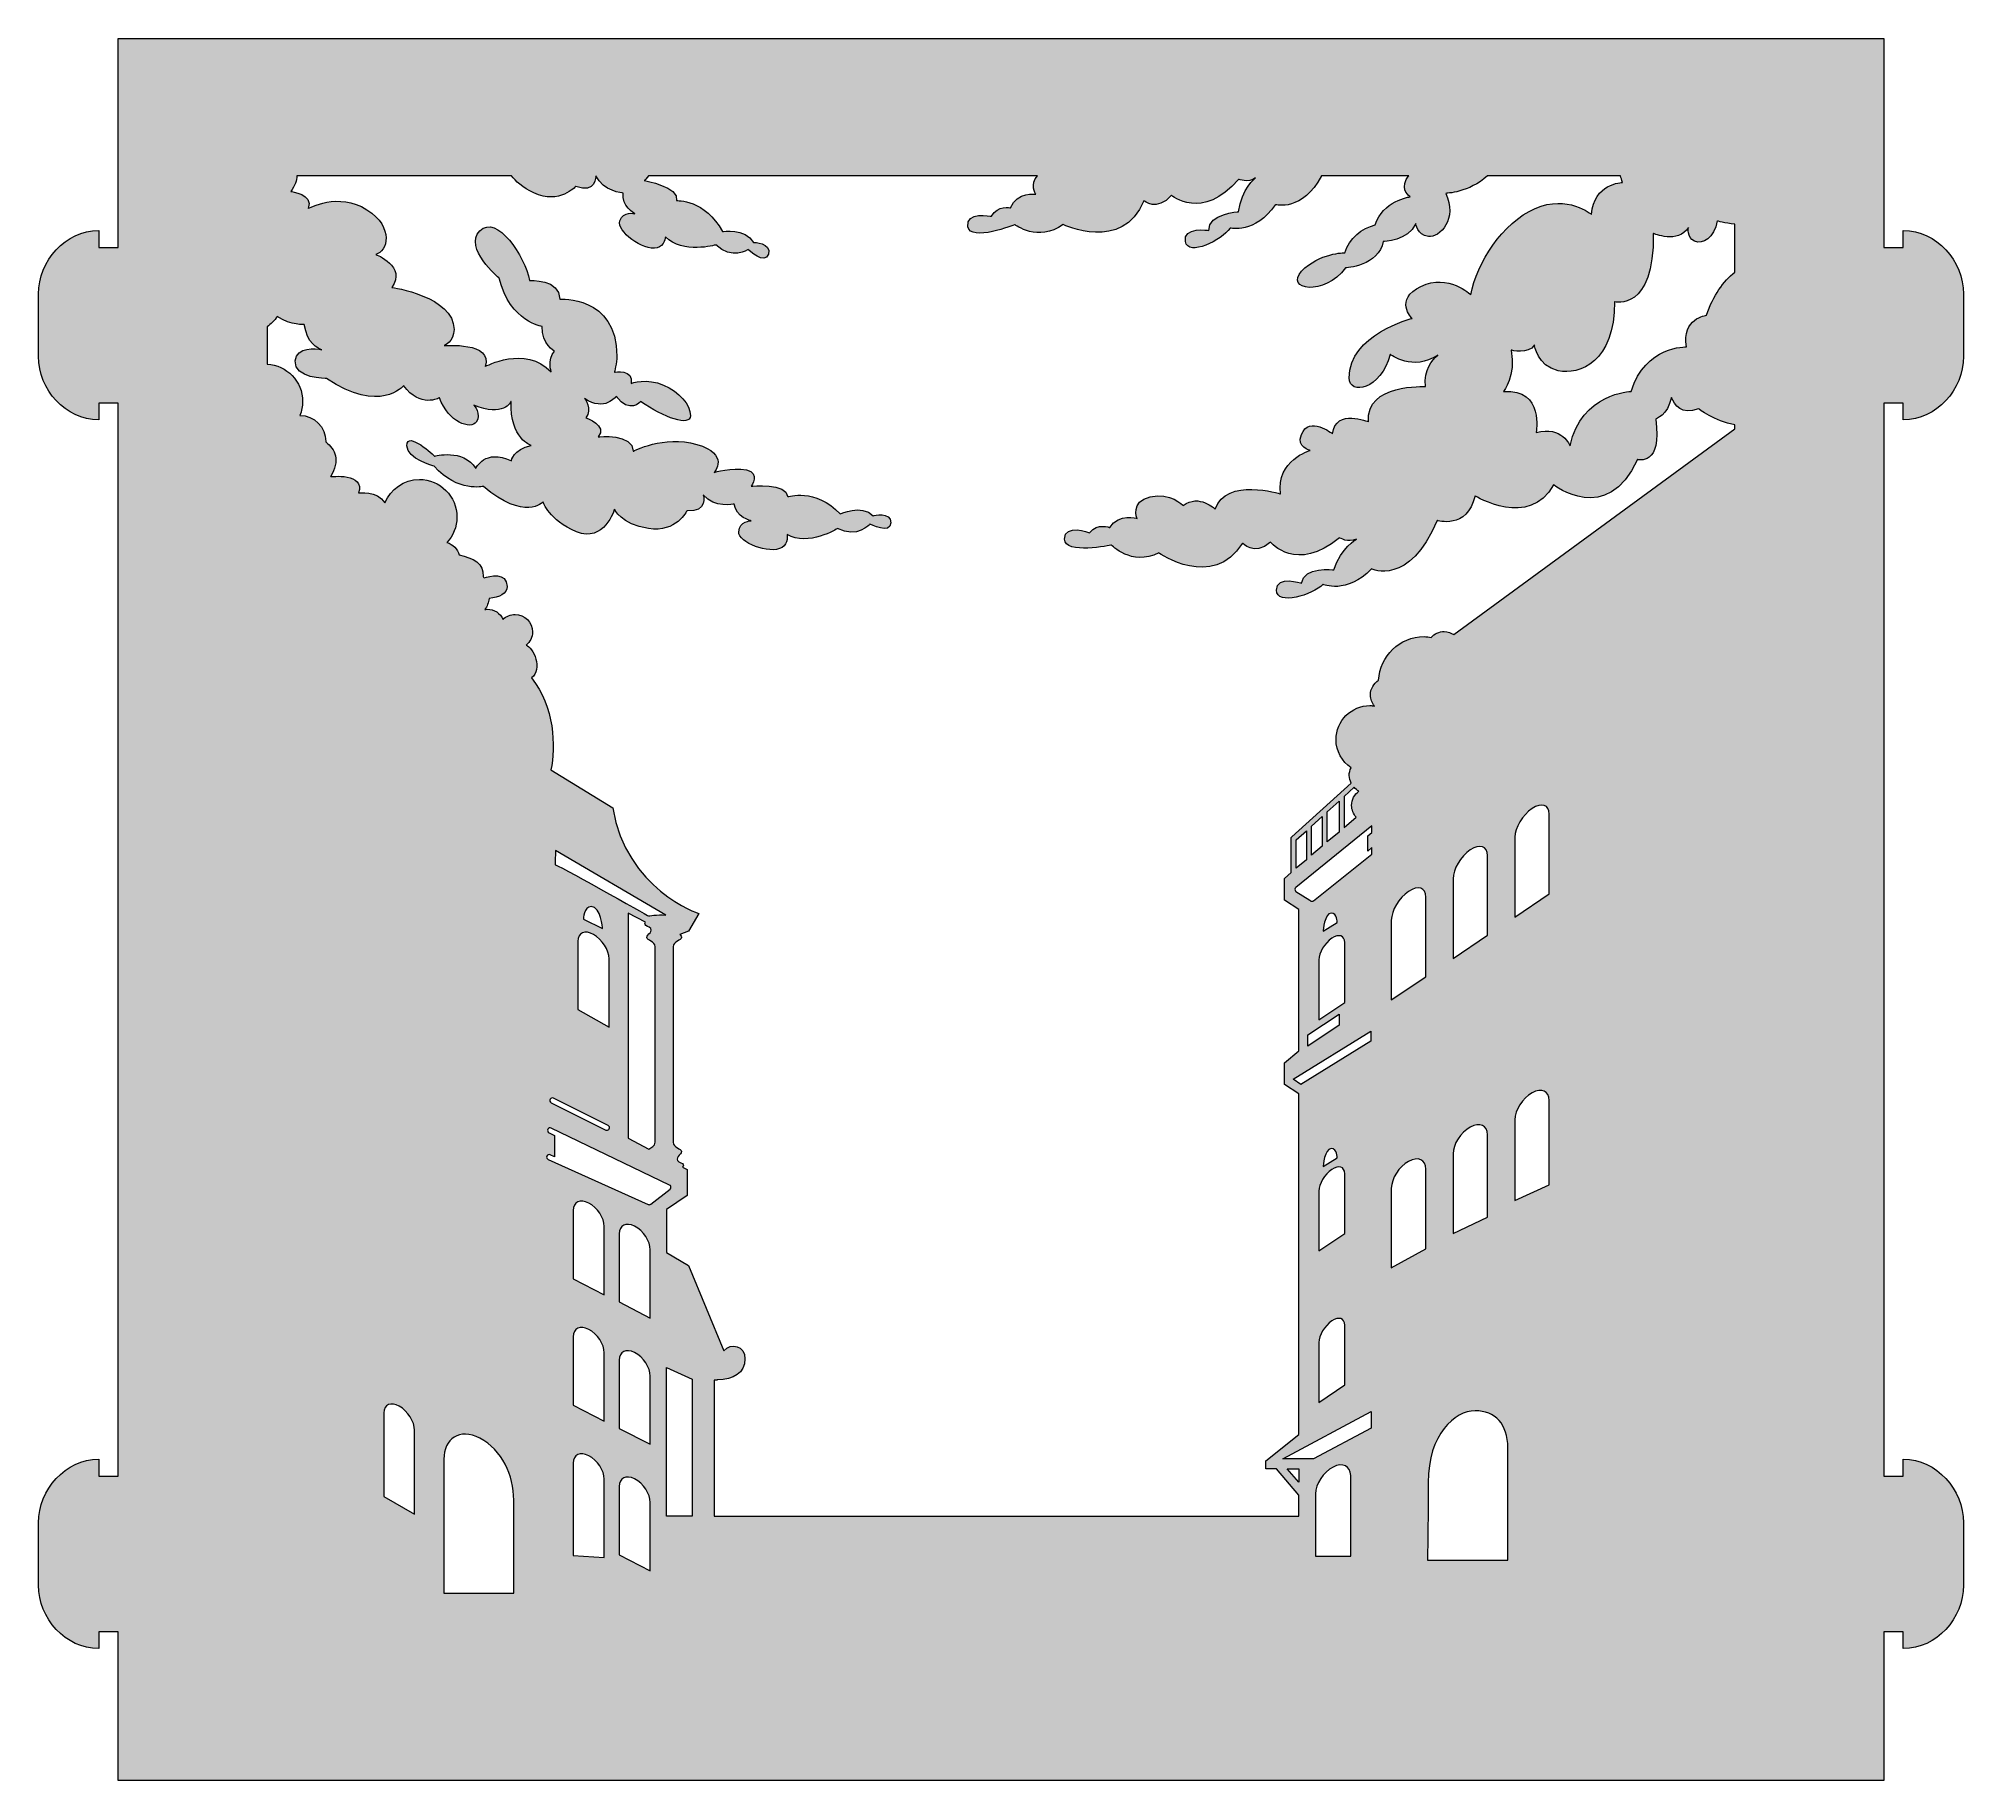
# Model space of a CAD drawing. Extents: x -50 to 3994, y -2593 to 1067.
import ezdxf

# ---------------------------------------------------------------- set-up
doc = ezdxf.new("R2010")
doc.units = 0
doc.header["$MEASUREMENT"] = 0
doc.layers.add('Layer 1', color=7, linetype='Continuous')

msp = doc.modelspace()

# ---------------------------------------------------------------- hatches: boundary and pattern name
at = {"layer": 'Layer 1', "true_color": 0x59b9d4}
h = msp.add_hatch(color=143, dxfattribs=at)
h.dxf.hatch_style = 2
edge = h.paths.add_edge_path()
edge.add_spline(control_points=[(3994.1, 399.2), (3994.1, 399.2), (3994.1, 530.4), (3994.1, 530.4), (3994.1, 600.3), (3937.5, 663.7), (3867.6, 663.7), (3867.6, 663.7), (3867.6, 628.3), (3867.6, 628.3), (3867.6, 628.3), (3839.8, 628.3), (3839.8, 628.3), (3839.8, 628.3), (3826.4, 628.3), (3826.4, 628.3), (3826.4, 628.3), (3826.4, 1067.1), (3826.4, 1067.1), (3826.4, 1067.1), (117.6, 1067.1), (117.6, 1067.1), (117.6, 1067.1), (117.6, 628.3), (117.6, 628.3), (117.6, 628.3), (104.2, 628.3), (104.2, 628.3), (104.2, 628.3), (76.4, 628.3), (76.4, 628.3), (76.4, 628.3), (76.4, 663.7), (76.4, 663.7), (6.6, 663.7), (-50, 600.3), (-50, 530.4), (-50, 530.4), (-50, 399.2), (-50, 399.2), (-50, 329.4), (6.6, 265.9), (76.4, 265.9), (76.4, 265.9), (76.4, 301.3), (76.4, 301.3), (76.4, 301.3), (117.6, 301.3), (117.6, 301.3), (117.6, 301.3), (117.6, -1953.4), (117.6, -1953.4), (117.6, -1953.4), (76.4, -1953.4), (76.4, -1953.4), (76.4, -1953.4), (76.4, -1917.9), (76.4, -1917.9), (6.6, -1917.9), (-50, -1981.4), (-50, -2051.2), (-50, -2051.2), (-50, -2182.5), (-50, -2182.5), (-50, -2252.3), (6.6, -2315.8), (76.4, -2315.8), (76.4, -2315.8), (76.4, -2280.3), (76.4, -2280.3), (76.4, -2280.3), (104.2, -2280.3), (104.2, -2280.3), (104.2, -2280.3), (117.6, -2280.3), (117.6, -2280.3), (117.6, -2280.3), (117.6, -2592.8), (117.6, -2592.8), (117.6, -2592.8), (3826.4, -2592.8), (3826.4, -2592.8), (3826.4, -2592.8), (3826.4, -2280.3), (3826.4, -2280.3), (3826.4, -2280.3), (3839.8, -2280.3), (3839.8, -2280.3), (3839.8, -2280.3), (3867.6, -2280.3), (3867.6, -2280.3), (3867.6, -2280.3), (3867.6, -2315.8), (3867.6, -2315.8), (3937.5, -2315.8), (3994.1, -2252.3), (3994.1, -2182.5), (3994.1, -2182.5), (3994.1, -2051.2), (3994.1, -2051.2), (3994.1, -1981.4), (3937.5, -1917.9), (3867.6, -1917.9), (3867.6, -1917.9), (3867.6, -1953.4), (3867.6, -1953.4), (3867.6, -1953.4), (3826.4, -1953.4), (3826.4, -1953.4), (3826.4, -1953.4), (3826.4, -1605), (3826.4, -1605), (3826.4, -1605), (3826.4, -1605), (3826.4, -1605), (3826.4, -1605), (3826.4, 301.3), (3826.4, 301.3), (3826.4, 301.3), (3867.6, 301.3), (3867.6, 301.3), (3867.6, 301.3), (3867.6, 265.9), (3867.6, 265.9), (3937.5, 265.9), (3994.1, 329.4), (3994.1, 399.2)], knot_values=[0, 0, 0, 0, 1, 1, 1, 2, 2, 2, 3, 3, 3, 4, 4, 4, 5, 5, 5, 6, 6, 6, 7, 7, 7, 8, 8, 8, 9, 9, 9, 10, 10, 10, 11, 11, 11, 12, 12, 12, 13, 13, 13, 14, 14, 14, 15, 15, 15, 16, 16, 16, 17, 17, 17, 18, 18, 18, 19, 19, 19, 20, 20, 20, 21, 21, 21, 22, 22, 22, 23, 23, 23, 24, 24, 24, 25, 25, 25, 26, 26, 26, 27, 27, 27, 28, 28, 28, 29, 29, 29, 30, 30, 30, 31, 31, 31, 32, 32, 32, 33, 33, 33, 34, 34, 34, 35, 35, 35, 36, 36, 36, 37, 37, 37, 38, 38, 38, 39, 39, 39, 40, 40, 40, 41, 41, 41, 42, 42, 42, 42], degree=3, periodic=1)
edge = h.paths.add_edge_path()
edge.add_spline(control_points=[(3342.4, 657.5), (3342.4, 657.5), (3394.9, 635.1), (3416.1, 670), (3416.1, 670), (3411.9, 649.2), (3429, 641.3), (3446.1, 633.4), (3470.6, 648.4), (3476.8, 683.8), (3476.8, 683.8), (3491.6, 679.1), (3513.9, 677), (3513.9, 677), (3513.9, 576.2), (3513.9, 576.2), (3489.4, 556.7), (3468.2, 527.9), (3454, 485.7), (3454, 485.7), (3400.7, 479), (3412.3, 419.1), (3412.3, 419.1), (3325.8, 422.4), (3295.8, 325.8), (3295.8, 325.8), (3190.9, 322.5), (3167.6, 211), (3167.6, 211), (3151, 254.3), (3096.1, 239.3), (3096.1, 239.3), (3114.4, 330.8), (3027.8, 325.8), (3027.8, 325.8), (3054.4, 357.5), (3043.6, 412.4), (3043.6, 412.4), (3080.2, 402.4), (3092.7, 423.2), (3092.7, 423.2), (3098.5, 379.1), (3142.7, 369.1), (3186.8, 359.1), (3261.7, 387.4), (3260.9, 514), (3260.9, 514), (3344.9, 492.7), (3342.4, 657.5)], knot_values=[0, 0, 0, 0, 1, 1, 1, 2, 2, 2, 3, 3, 3, 4, 4, 4, 5, 5, 5, 6, 6, 6, 7, 7, 7, 8, 8, 8, 9, 9, 9, 10, 10, 10, 11, 11, 11, 12, 12, 12, 13, 13, 13, 14, 14, 14, 15, 15, 15, 16, 16, 16, 16], degree=3, periodic=1)
edge = h.paths.add_edge_path()
edge.add_spline(control_points=[(740.1, -2032.9), (740.1, -2032.9), (675.8, -1996.3), (675.8, -1996.3), (675.8, -1996.3), (675.8, -1820.5), (675.8, -1820.5), (675.8, -1802.7), (690.2, -1796.5), (707.9, -1806.5), (725.7, -1816.6), (740.1, -1839.2), (740.1, -1857), (740.1, -1857), (740.1, -2032.9), (740.1, -2032.9)], knot_values=[0, 0, 0, 0, 1, 1, 1, 2, 2, 2, 3, 3, 3, 4, 4, 4, 5, 5, 5, 5], degree=3, periodic=1)
edge = h.paths.add_edge_path()
edge.add_spline(control_points=[(948.3, -2199.3), (948.3, -2199.3), (801.5, -2199.3), (801.5, -2199.3), (801.5, -2199.3), (801.5, -1917.6), (801.5, -1917.6), (801.5, -1875.8), (834.6, -1851.1), (877.1, -1873.5), (924.4, -1898.4), (948.3, -1951.2), (948.3, -2003.5), (948.3, -2003.5), (948.3, -2199.3), (948.3, -2199.3)], knot_values=[0, 0, 0, 0, 1, 1, 1, 2, 2, 2, 3, 3, 3, 4, 4, 4, 5, 5, 5, 5], degree=3, periodic=1)
edge = h.paths.add_edge_path()
edge.add_spline(control_points=[(1138.6, -2124.1), (1138.6, -2124.1), (1073.2, -2120.3), (1073.2, -2120.3), (1073.2, -2120.3), (1073.2, -1926.3), (1073.2, -1926.3), (1073.2, -1908.2), (1087.9, -1901.1), (1105.9, -1910.4), (1124, -1919.7), (1138.6, -1941.9), (1138.6, -1959.9), (1138.6, -1959.9), (1138.6, -2124.1), (1138.6, -2124.1)], knot_values=[0, 0, 0, 0, 1, 1, 1, 2, 2, 2, 3, 3, 3, 4, 4, 4, 5, 5, 5, 5], degree=3, periodic=1)
edge = h.paths.add_edge_path()
edge.add_spline(control_points=[(1138.6, -1837.8), (1138.6, -1837.8), (1073.2, -1804.1), (1073.2, -1804.1), (1073.2, -1804.1), (1073.2, -1660.8), (1073.2, -1660.8), (1073.2, -1642.7), (1087.9, -1635.7), (1105.9, -1644.9), (1124, -1654.2), (1138.6, -1676.4), (1138.6, -1694.5), (1138.6, -1694.5), (1138.6, -1837.8), (1138.6, -1837.8)], knot_values=[0, 0, 0, 0, 1, 1, 1, 2, 2, 2, 3, 3, 3, 4, 4, 4, 5, 5, 5, 5], degree=3, periodic=1)
edge = h.paths.add_edge_path()
edge.add_spline(control_points=[(1138.6, -1572.3), (1138.6, -1572.3), (1073.2, -1538.6), (1073.2, -1538.6), (1073.2, -1538.6), (1073.2, -1395.3), (1073.2, -1395.3), (1073.2, -1377.3), (1087.9, -1370.2), (1105.9, -1379.5), (1124, -1388.8), (1138.6, -1410.9), (1138.6, -1429), (1138.6, -1429), (1138.6, -1572.3), (1138.6, -1572.3)], knot_values=[0, 0, 0, 0, 1, 1, 1, 2, 2, 2, 3, 3, 3, 4, 4, 4, 5, 5, 5, 5], degree=3, periodic=1)
edge = h.paths.add_edge_path()
edge.add_spline(control_points=[(1235.1, -2152), (1235.1, -2152), (1169.8, -2118.4), (1169.8, -2118.4), (1169.8, -2118.4), (1169.8, -1975.1), (1169.8, -1975.1), (1169.8, -1957), (1184.4, -1949.9), (1202.4, -1959.2), (1220.5, -1968.5), (1235.1, -1990.7), (1235.1, -2008.7), (1235.1, -2008.7), (1235.1, -2152), (1235.1, -2152)], knot_values=[0, 0, 0, 0, 1, 1, 1, 2, 2, 2, 3, 3, 3, 4, 4, 4, 5, 5, 5, 5], degree=3, periodic=1)
edge = h.paths.add_edge_path()
edge.add_spline(control_points=[(1235.1, -1886.5), (1235.1, -1886.5), (1169.8, -1852.9), (1169.8, -1852.9), (1169.8, -1852.9), (1169.8, -1709.6), (1169.8, -1709.6), (1169.8, -1691.5), (1184.4, -1684.4), (1202.4, -1693.7), (1220.5, -1703), (1235.1, -1725.2), (1235.1, -1743.3), (1235.1, -1743.3), (1235.1, -1886.5), (1235.1, -1886.5)], knot_values=[0, 0, 0, 0, 1, 1, 1, 2, 2, 2, 3, 3, 3, 4, 4, 4, 5, 5, 5, 5], degree=3, periodic=1)
edge = h.paths.add_edge_path()
edge.add_spline(control_points=[(1235.1, -1621.1), (1235.1, -1621.1), (1169.8, -1587.4), (1169.8, -1587.4), (1169.8, -1587.4), (1169.8, -1444.1), (1169.8, -1444.1), (1169.8, -1426.1), (1184.4, -1419), (1202.4, -1428.3), (1220.5, -1437.6), (1235.1, -1459.7), (1235.1, -1477.8), (1235.1, -1477.8), (1235.1, -1621.1), (1235.1, -1621.1)], knot_values=[0, 0, 0, 0, 1, 1, 1, 2, 2, 2, 3, 3, 3, 4, 4, 4, 5, 5, 5, 5], degree=3, periodic=1)
edge = h.paths.add_edge_path()
edge.add_spline(control_points=[(1233.1, -1383.1), (1232.4, -1383.1), (1231.6, -1382.9), (1230.9, -1382.6), (1230.9, -1382.6), (1020.7, -1288.1), (1020.7, -1288.1), (1018, -1286.9), (1016.8, -1283.7), (1018, -1281), (1019.2, -1278.3), (1022.4, -1277), (1025.2, -1278.3), (1025.2, -1278.3), (1034.3, -1282.4), (1034.3, -1282.4), (1034.3, -1282.4), (1034.3, -1237.3), (1034.3, -1237.3), (1034.3, -1237.3), (1022.6, -1231.7), (1022.6, -1231.7), (1019.9, -1230.4), (1018.8, -1227.2), (1020.1, -1224.5), (1021.4, -1221.9), (1024.6, -1220.6), (1027.3, -1222), (1027.3, -1222), (1275.7, -1341.7), (1275.7, -1341.7), (1278.4, -1343), (1279.5, -1346.2), (1278.2, -1348.9), (1277.8, -1349.7), (1276.9, -1349.6), (1276.2, -1350.1), (1276.2, -1350.1), (1276.9, -1350.5), (1276.9, -1350.5), (1276.9, -1350.5), (1236.6, -1381.6), (1236.6, -1381.6), (1235.6, -1382.5), (1234.4, -1383.1), (1233.1, -1383.1)], knot_values=[0, 0, 0, 0, 1, 1, 1, 2, 2, 2, 3, 3, 3, 4, 4, 4, 5, 5, 5, 6, 6, 6, 7, 7, 7, 8, 8, 8, 9, 9, 9, 10, 10, 10, 11, 11, 11, 12, 12, 12, 13, 13, 13, 14, 14, 14, 15, 15, 15, 15], degree=3, periodic=1)
edge = h.paths.add_edge_path()
edge.add_spline(control_points=[(1233.2, -799.9), (1244.2, -808.3), (1227.9, -815.4), (1227.9, -821.4), (1227.9, -828), (1245.2, -829.4), (1245.2, -841.2), (1245.2, -847.3), (1245.2, -863.9), (1245.2, -878.7), (1245.2, -878.7), (1245.2, -1200.1), (1245.2, -1214.3), (1245.2, -1229.2), (1245.2, -1245.8), (1245.2, -1251.8), (1245.2, -1259.9), (1237.4, -1263.1), (1232.2, -1266.4), (1232.2, -1266.4), (1188.9, -1243.5), (1188.9, -1243.5), (1188.9, -1243.5), (1188.9, -770.5), (1188.9, -770.5), (1188.9, -770.5), (1225.4, -789.4), (1225.4, -789.4), (1224.6, -790.4), (1223.5, -791.3), (1223.5, -792.3), (1223.5, -795.2), (1227.2, -797.8), (1233.2, -799.9)], knot_values=[0, 0, 0, 0, 1, 1, 1, 2, 2, 2, 3, 3, 3, 4, 4, 4, 5, 5, 5, 6, 6, 6, 7, 7, 7, 8, 8, 8, 9, 9, 9, 10, 10, 10, 11, 11, 11, 11], degree=3, periodic=1)
edge = h.paths.add_edge_path()
edge.add_spline(control_points=[(1231.4, -776.4), (1231.4, -776.4), (1028.6, -662.1), (1035.3, -668.8), (1035.8, -669.3), (1035.8, -639.1), (1035.8, -639.1), (1035.8, -639.1), (1267.7, -774.6), (1267.7, -774.6), (1250.2, -773.1), (1231.4, -776.4), (1231.4, -776.4)], knot_values=[0, 0, 0, 0, 1, 1, 1, 2, 2, 2, 3, 3, 3, 4, 4, 4, 4], degree=3, periodic=1)
edge = h.paths.add_edge_path()
edge.add_spline(control_points=[(1116, -815.3), (1134, -825.5), (1148.6, -848.3), (1148.6, -866.4), (1148.6, -866.4), (1148.6, -1009.7), (1148.6, -1009.7), (1148.6, -1009.7), (1083.3, -973), (1083.3, -973), (1083.3, -973), (1083.3, -829.7), (1083.3, -829.7), (1083.3, -811.6), (1097.9, -805.2), (1116, -815.3)], knot_values=[0, 0, 0, 0, 1, 1, 1, 2, 2, 2, 3, 3, 3, 4, 4, 4, 5, 5, 5, 5], degree=3, periodic=1)
edge = h.paths.add_edge_path()
edge.add_spline(control_points=[(1094.6, -783.4), (1094.6, -783.4), (1095.1, -756.8), (1111.2, -756.8), (1131.3, -756.8), (1134.8, -802.5), (1134.8, -802.5), (1134.8, -802.5), (1094.6, -783.4), (1094.6, -783.4)], knot_values=[0, 0, 0, 0, 1, 1, 1, 2, 2, 2, 3, 3, 3, 3], degree=3, periodic=1)
edge = h.paths.add_edge_path()
edge.add_spline(control_points=[(1146.5, -1216.5), (1149.2, -1217.8), (1150.3, -1221.1), (1149, -1223.8), (1148, -1225.6), (1146.1, -1226.7), (1144.1, -1226.7), (1143.3, -1226.7), (1142.5, -1226.6), (1141.7, -1226.2), (1141.7, -1226.2), (1027.1, -1168.9), (1027.1, -1168.9), (1024.4, -1167.5), (1023.3, -1164.3), (1024.6, -1161.6), (1026, -1158.9), (1029.3, -1157.9), (1031.9, -1159.2), (1031.9, -1159.2), (1146.5, -1216.5), (1146.5, -1216.5)], knot_values=[0, 0, 0, 0, 1, 1, 1, 2, 2, 2, 3, 3, 3, 4, 4, 4, 5, 5, 5, 6, 6, 6, 7, 7, 7, 7], degree=3, periodic=1)
h.paths.add_polyline_path([(1322.9, -2037.1), (1269.3, -2037.1), (1269.3, -1725.4), (1322.9, -1749.7)])
h.paths.add_polyline_path([(2597.5, -1966.1), (2572.9, -1937.8), (2597.5, -1937.8)])
edge = h.paths.add_edge_path()
edge.add_spline(control_points=[(2706.6, -2121.4), (2706.6, -2121.4), (2632.8, -2121.4), (2632.8, -2121.4), (2632.8, -2121.4), (2632.8, -1990.3), (2632.8, -1990.3), (2632.8, -1969.9), (2649.3, -1944.9), (2669.7, -1934.4), (2690, -1923.9), (2706.6, -1931.9), (2706.6, -1952.3), (2706.6, -1952.3), (2706.6, -2121.4), (2706.6, -2121.4)], knot_values=[0, 0, 0, 0, 1, 1, 1, 2, 2, 2, 3, 3, 3, 4, 4, 4, 5, 5, 5, 5], degree=3, periodic=1)
h.paths.add_polyline_path([(2749.8, -1852.8), (2628.8, -1916.7), (2563.8, -1916.7), (2749.8, -1817.5)])
edge = h.paths.add_edge_path()
edge.add_spline(control_points=[(2666.8, -823.4), (2681.8, -813.3), (2694, -817.3), (2694, -832.3), (2694, -832.3), (2694, -957.9), (2694, -957.9), (2694, -957.9), (2639.7, -994.3), (2639.7, -994.3), (2639.7, -994.3), (2639.7, -868.7), (2639.7, -868.7), (2639.7, -853.7), (2651.8, -833.4), (2666.8, -823.4)], knot_values=[0, 0, 0, 0, 1, 1, 1, 2, 2, 2, 3, 3, 3, 4, 4, 4, 5, 5, 5, 5], degree=3, periodic=1)
edge = h.paths.add_edge_path()
edge.add_spline(control_points=[(2648.7, -808), (2648.7, -808), (2651.8, -770.3), (2665.3, -770.3), (2678.9, -770.3), (2678.2, -789.9), (2678.2, -789.9), (2678.2, -789.9), (2648.7, -808), (2648.7, -808)], knot_values=[0, 0, 0, 0, 1, 1, 1, 2, 2, 2, 3, 3, 3, 3], degree=3, periodic=1)
h.paths.add_polyline_path([(2682.4, -982.8), (2682.4, -1005.9), (2616.6, -1050.1), (2616.6, -1026.2)])
h.paths.add_polyline_path([(2748.8, -1018.7), (2748.8, -1039.8), (2602, -1130.3), (2585.9, -1119.3)])
edge = h.paths.add_edge_path()
edge.add_spline(control_points=[(2639.7, -1480), (2639.7, -1480), (2639.7, -1354.4), (2639.7, -1354.4), (2639.7, -1339.4), (2651.8, -1319.1), (2666.8, -1309.1), (2681.8, -1299), (2694, -1303), (2694, -1318), (2694, -1318), (2694, -1443.6), (2694, -1443.6), (2694, -1443.6), (2639.7, -1480), (2639.7, -1480)], knot_values=[0, 0, 0, 0, 1, 1, 1, 2, 2, 2, 3, 3, 3, 4, 4, 4, 5, 5, 5, 5], degree=3, periodic=1)
edge = h.paths.add_edge_path()
edge.add_spline(control_points=[(2694, -1636.3), (2694, -1636.3), (2694, -1761.8), (2694, -1761.8), (2694, -1761.8), (2639.7, -1798.3), (2639.7, -1798.3), (2639.7, -1798.3), (2639.7, -1672.7), (2639.7, -1672.7), (2639.7, -1657.7), (2651.8, -1637.4), (2666.8, -1627.3), (2681.8, -1617.3), (2694, -1621.3), (2694, -1636.3)], knot_values=[0, 0, 0, 0, 1, 1, 1, 2, 2, 2, 3, 3, 3, 4, 4, 4, 5, 5, 5, 5], degree=3, periodic=1)
edge = h.paths.add_edge_path()
edge.add_spline(control_points=[(2648.7, -1302.8), (2648.7, -1302.8), (2651.8, -1265.1), (2665.3, -1265.1), (2678.9, -1265.1), (2678.2, -1284.7), (2678.2, -1284.7), (2678.2, -1284.7), (2648.7, -1302.8), (2648.7, -1302.8)], knot_values=[0, 0, 0, 0, 1, 1, 1, 2, 2, 2, 3, 3, 3, 3], degree=3, periodic=1)
edge = h.paths.add_edge_path()
edge.add_spline(control_points=[(2751.3, -600.8), (2751.3, -600.8), (2742.4, -608), (2742.4, -608), (2742.4, -608), (2742.4, -640), (2742.4, -640), (2742.4, -640), (2751.3, -632.9), (2751.3, -632.9), (2751.3, -632.9), (2751.3, -646.6), (2751.3, -646.6), (2751.3, -646.6), (2628.5, -744.4), (2628.5, -744.4), (2627.5, -745.2), (2626.3, -745.5), (2625.1, -745.5), (2623.5, -745.5), (2621.9, -744.9), (2620.9, -743.5), (2620.9, -743.5), (2591.5, -724.7), (2591.5, -724.7), (2591.5, -724.7), (2591.8, -724.5), (2591.8, -724.5), (2591.5, -724.2), (2591, -724.3), (2590.8, -724), (2588.9, -721.6), (2589.2, -718.2), (2591.5, -716.4), (2591.5, -716.4), (2751.3, -586.9), (2751.3, -586.9), (2751.3, -586.9), (2751.3, -600.8), (2751.3, -600.8)], knot_values=[0, 0, 0, 0, 1, 1, 1, 2, 2, 2, 3, 3, 3, 4, 4, 4, 5, 5, 5, 6, 6, 6, 7, 7, 7, 8, 8, 8, 9, 9, 9, 10, 10, 10, 11, 11, 11, 12, 12, 12, 13, 13, 13, 13], degree=3, periodic=1)
h.paths.add_polyline_path([(2592.3, -676.2), (2592.3, -616.6), (2613.5, -597.3), (2613.5, -658.2)])
h.paths.add_polyline_path([(2624.3, -649), (2624.3, -587.5), (2646.7, -567.1), (2646.7, -630)])
h.paths.add_polyline_path([(2657.5, -620.8), (2657.5, -557.3), (2682.1, -534.9), (2682.1, -600)])
edge = h.paths.add_edge_path()
edge.add_spline(control_points=[(2718.5, -569), (2718.5, -569), (2692.9, -590.8), (2692.9, -590.8), (2692.9, -590.8), (2692.9, -525.1), (2692.9, -525.1), (2692.9, -525.1), (2713.8, -506.1), (2713.8, -506.1), (2716.8, -509.3), (2720.1, -512.2), (2724.1, -514.2), (2714.9, -521.1), (2708.6, -531.6), (2708.6, -544), (2708.6, -553.7), (2712.5, -562.3), (2718.5, -569)], knot_values=[0, 0, 0, 0, 1, 1, 1, 2, 2, 2, 3, 3, 3, 4, 4, 4, 5, 5, 5, 6, 6, 6, 6], degree=3, periodic=1)
edge = h.paths.add_edge_path()
edge.add_spline(control_points=[(2864.4, -1475.6), (2864.4, -1475.6), (2792, -1515.8), (2792, -1515.8), (2792, -1515.8), (2792, -1348.3), (2792, -1348.3), (2792, -1328.3), (2808.2, -1303.1), (2828.2, -1292), (2848.2, -1280.9), (2864.4, -1288.2), (2864.4, -1308.2), (2864.4, -1308.2), (2864.4, -1475.6), (2864.4, -1475.6)], knot_values=[0, 0, 0, 0, 1, 1, 1, 2, 2, 2, 3, 3, 3, 4, 4, 4, 5, 5, 5, 5], degree=3, periodic=1)
edge = h.paths.add_edge_path()
edge.add_spline(control_points=[(2864.4, -904.1), (2864.4, -904.1), (2792, -952.6), (2792, -952.6), (2792, -952.6), (2792, -785.2), (2792, -785.2), (2792, -765.2), (2808.2, -738.1), (2828.2, -724.7), (2848.2, -711.3), (2864.4, -716.6), (2864.4, -736.6), (2864.4, -736.6), (2864.4, -904.1), (2864.4, -904.1)], knot_values=[0, 0, 0, 0, 1, 1, 1, 2, 2, 2, 3, 3, 3, 4, 4, 4, 5, 5, 5, 5], degree=3, periodic=1)
edge = h.paths.add_edge_path()
edge.add_spline(control_points=[(3036.9, -2129.9), (3036.9, -2129.9), (2868, -2129.9), (2868, -2129.9), (2868, -2129.9), (2869.4, -2052.5), (2869.4, -1966.6), (2869.4, -1865.3), (2925.7, -1816.1), (2967.9, -1816.1), (3010.2, -1816.1), (3036.9, -1844.2), (3036.9, -1893.5), (3036.9, -1930), (3036.9, -2129.9), (3036.9, -2129.9)], knot_values=[0, 0, 0, 0, 1, 1, 1, 2, 2, 2, 3, 3, 3, 4, 4, 4, 5, 5, 5, 5], degree=3, periodic=1)
edge = h.paths.add_edge_path()
edge.add_spline(control_points=[(2957.9, -1220.1), (2977.9, -1209), (2994.1, -1216.2), (2994.1, -1236.2), (2994.1, -1236.2), (2994.1, -1409.1), (2994.1, -1409.1), (2994.1, -1409.1), (2921.7, -1443.8), (2921.7, -1443.8), (2921.7, -1443.8), (2921.7, -1276.3), (2921.7, -1276.3), (2921.7, -1256.4), (2937.9, -1231.2), (2957.9, -1220.1)], knot_values=[0, 0, 0, 0, 1, 1, 1, 2, 2, 2, 3, 3, 3, 4, 4, 4, 5, 5, 5, 5], degree=3, periodic=1)
edge = h.paths.add_edge_path()
edge.add_spline(control_points=[(2921.7, -865.6), (2921.7, -865.6), (2921.7, -698.2), (2921.7, -698.2), (2921.7, -678.2), (2937.9, -651.1), (2957.9, -637.7), (2977.9, -624.3), (2994.1, -629.6), (2994.1, -649.6), (2994.1, -649.6), (2994.1, -817), (2994.1, -817), (2994.1, -817), (2921.7, -865.6), (2921.7, -865.6)], knot_values=[0, 0, 0, 0, 1, 1, 1, 2, 2, 2, 3, 3, 3, 4, 4, 4, 5, 5, 5, 5], degree=3, periodic=1)
edge = h.paths.add_edge_path()
edge.add_spline(control_points=[(3123.8, -1341.3), (3123.8, -1341.3), (3051.5, -1374.4), (3051.5, -1374.4), (3051.5, -1374.4), (3051.5, -1204.4), (3051.5, -1204.4), (3051.5, -1184.4), (3067.7, -1159.2), (3087.7, -1148.1), (3107.6, -1137), (3123.8, -1144.2), (3123.8, -1164.2), (3123.8, -1164.2), (3123.8, -1341.3), (3123.8, -1341.3)], knot_values=[0, 0, 0, 0, 1, 1, 1, 2, 2, 2, 3, 3, 3, 4, 4, 4, 5, 5, 5, 5], degree=3, periodic=1)
edge = h.paths.add_edge_path()
edge.add_spline(control_points=[(3123.9, -730), (3123.9, -730), (3051.5, -778.6), (3051.5, -778.6), (3051.5, -778.6), (3051.5, -611.2), (3051.5, -611.2), (3051.5, -591.2), (3067.7, -564.1), (3087.7, -550.7), (3107.6, -537.3), (3123.9, -542.6), (3123.9, -562.6), (3123.9, -562.6), (3123.9, -730), (3123.9, -730)], knot_values=[0, 0, 0, 0, 1, 1, 1, 2, 2, 2, 3, 3, 3, 4, 4, 4, 5, 5, 5, 5], degree=3, periodic=1)
edge = h.paths.add_edge_path()
edge.add_spline(control_points=[(3513.9, 246.9), (3513.9, 246.9), (2923.3, -185.4), (2923.3, -185.4), (2917.4, -181.6), (2910.8, -178.8), (2903.3, -178.8), (2892.3, -178.8), (2882.6, -183.6), (2875.7, -191.1), (2870.9, -190.3), (2866.1, -189.6), (2861, -189.6), (2809.5, -189.6), (2767.8, -230.3), (2765.3, -281.2), (2755.2, -288), (2748, -299), (2748, -312.2), (2748, -321.1), (2751.6, -328.9), (2756.7, -335.4), (2753.6, -334.9), (2750.4, -334.4), (2747.2, -334.4), (2707.8, -334.4), (2675.9, -366.3), (2675.9, -405.7), (2675.9, -430.4), (2688.5, -452.1), (2707.5, -464.9), (2705.1, -469.8), (2703.5, -475.2), (2703.5, -481.1), (2703.5, -486.9), (2705.2, -492.2), (2707.6, -497.1), (2707.6, -497.1), (2583.3, -610.2), (2583.3, -610.2), (2583.3, -610.2), (2581.5, -611.8), (2581.5, -611.8), (2581.5, -611.8), (2581.5, -685.4), (2581.5, -685.4), (2581.5, -685.4), (2567.3, -697.4), (2567.3, -697.4), (2567.3, -697.4), (2567.3, -743.2), (2567.3, -743.2), (2567.3, -743.2), (2597.5, -762.8), (2597.5, -762.8), (2597.5, -762.8), (2597.5, -1059.5), (2597.5, -1059.5), (2597.5, -1059.5), (2567.3, -1085.1), (2567.3, -1085.1), (2567.3, -1085.1), (2567.3, -1130.8), (2567.3, -1130.8), (2567.3, -1130.8), (2597.5, -1150.4), (2597.5, -1150.4), (2597.5, -1150.4), (2597.5, -1866), (2597.5, -1866), (2597.5, -1866), (2528.1, -1921.2), (2528.1, -1921.2), (2528.1, -1921.2), (2528.1, -1937.8), (2528.1, -1937.8), (2528.1, -1937.8), (2550.6, -1937.8), (2550.6, -1937.8), (2550.6, -1937.8), (2597.5, -1993.6), (2597.5, -1993.6), (2597.5, -1993.6), (2597.5, -2037.1), (2597.5, -2037.1), (2597.5, -2037.1), (2314.4, -2037.1), (2314.4, -2037.1), (2314.4, -2037.1), (1553.6, -2037.1), (1553.6, -2037.1), (1553.6, -2037.1), (1369.6, -2037.1), (1369.6, -2037.1), (1369.6, -2037.1), (1369.6, -1751.5), (1369.6, -1751.5), (1369.6, -1751.5), (1375.7, -1751.5), (1375.7, -1751.5), (1375.7, -1751.5), (1375.9, -1751.2), (1375.9, -1751.2), (1410.6, -1749.6), (1434.1, -1737.4), (1434.1, -1707), (1434.1, -1679.6), (1406, -1671.7), (1389.4, -1689.9), (1389.4, -1689.9), (1315.3, -1511), (1315.3, -1511), (1315.3, -1511), (1269.3, -1483.4), (1269.3, -1483.4), (1269.3, -1483.4), (1269.3, -1393.3), (1269.3, -1393.3), (1269.3, -1393.3), (1312.6, -1363.6), (1312.6, -1363.6), (1312.6, -1363.6), (1312.6, -1308.8), (1312.6, -1308.8), (1312.6, -1308.8), (1303.1, -1303.9), (1303.1, -1303.9), (1304.1, -1302.9), (1305.3, -1301.9), (1305.3, -1300.8), (1305.3, -1297.9), (1301.5, -1295.2), (1295.5, -1293.2), (1284.5, -1284.8), (1300.8, -1277.6), (1300.8, -1271.6), (1300.8, -1265), (1283.6, -1263.7), (1283.6, -1251.8), (1283.6, -1245.8), (1283.6, -1229.2), (1283.6, -1214.3), (1283.6, -1200.1), (1283.6, -878.7), (1283.6, -878.7), (1283.6, -863.9), (1283.6, -847.3), (1283.6, -841.2), (1283.6, -829.4), (1300.8, -828), (1300.8, -821.4), (1300.8, -819.6), (1299.3, -817.6), (1297.5, -815.6), (1297.5, -815.6), (1315.3, -808), (1315.3, -808), (1315.3, -808), (1336.9, -771.3), (1336.9, -771.3), (1336.9, -771.3), (1183.6, -720.1), (1156.7, -549.1), (1156.7, -549.1), (1026.5, -469.4), (1026.5, -469.4), (1036.5, -422.2), (1034.4, -335.1), (985.5, -276.4), (1010.6, -257.3), (989.2, -212.2), (974.4, -207.4), (982.5, -200.7), (988, -190.9), (988, -179.5), (988, -159.3), (971.6, -142.8), (951.3, -142.8), (941.4, -142.8), (932.5, -146.9), (925.9, -153.2), (919.9, -140.6), (907.3, -131.8), (892.5, -131.8), (890.7, -131.8), (889.2, -132.6), (887.4, -132.8), (892.5, -126.1), (895.4, -118), (896.9, -109.4), (918.3, -107.4), (934.4, -99.2), (934.4, -84.1), (934.4, -53), (896.2, -62.7), (886.1, -65.8), (885.4, -64.9), (884.6, -63.9), (883.8, -63), (886.6, -36.5), (862.9, -23.7), (833.6, -18), (830.4, -5.3), (820.6, 4.7), (807.8, 8.1), (820.9, 22.2), (829.1, 41), (829.1, 61.8), (829.1, 105.4), (793.8, 140.7), (750.2, 140.7), (717.2, 140.7), (689.4, 120.3), (677.7, 91.6), (662, 118.1), (622.3, 112.3), (622.3, 112.3), (637.2, 155.6), (563.2, 146.5), (563.2, 146.5), (584.3, 180.8), (573.8, 204), (553.5, 219.6), (553.5, 219.9), (553.6, 220.1), (553.6, 220.4), (553.6, 250.6), (529.2, 275.1), (499.1, 275.4), (502.7, 284.5), (504.8, 294.3), (504.8, 304.6), (504.8, 346.8), (471.7, 380.9), (430.1, 383.2), (430.1, 383.2), (430.1, 461.4), (430.1, 461.4), (438.2, 467.1), (446.3, 474.3), (451.1, 483.2), (482.5, 463.1), (508.2, 466.5), (508.2, 466.5), (514.8, 426.8), (535.7, 416.1), (545.5, 413.2), (531.7, 415.9), (492.6, 420.6), (489.5, 389.7), (485.8, 352.3), (555.1, 352.9), (555.1, 352.9), (667.4, 276.7), (717.1, 337.9), (717.1, 337.9), (752.1, 289.6), (792.1, 312.1), (792.1, 312.1), (811.2, 260.5), (858.4, 244.9), (869.7, 261.4), (880.9, 278), (864.5, 297.1), (864.5, 297.1), (926.9, 269.7), (942.7, 304.6), (942.7, 304.6), (940.2, 225.5), (985.2, 212.2), (985.2, 212.2), (946.9, 203.9), (943.5, 179.8), (943.5, 179.8), (887.8, 206.4), (868.6, 163.9), (868.6, 163.9), (842, 206.4), (782.1, 189.7), (782.1, 189.7), (782.1, 189.7), (723.8, 245.1), (723.8, 211.4), (723.8, 184), (781, 168.4), (781, 168.4), (831.7, 112.7), (884.5, 126.2), (884.5, 126.2), (971.9, 52.1), (1010.1, 93.2), (1010.1, 93.2), (1010.1, 93.2), (1021.8, 54.9), (1080.1, 30.8), (1138.3, 6.6), (1160, 78.2), (1160, 78.2), (1160, 78.2), (1173.3, 46.6), (1231.5, 37.4), (1289.8, 28.3), (1312, 74.8), (1312, 74.8), (1357.8, 71), (1346.6, 108.2), (1346.6, 108.2), (1369.7, 80.1), (1411.5, 88.8), (1411.5, 88.8), (1415, 61.4), (1447.1, 53.9), (1447.1, 53.9), (1447.1, 53.9), (1422.1, 53.2), (1420.9, 30.8), (1419.6, 8.3), (1485.4, -17.5), (1512, -2.3), (1525.9, 5.6), (1522.6, 25.1), (1522.6, 25.1), (1567, -1.1), (1628.8, 37.6), (1628.8, 37.6), (1670, 15.8), (1696.8, 47), (1696.8, 47), (1696.8, 47), (1740.5, 24.5), (1740.5, 49.5), (1740.5, 74.5), (1703.7, 64.5), (1703.7, 64.5), (1678.1, 89.4), (1634.4, 68.2), (1634.4, 68.2), (1581.3, 123.8), (1523.9, 104.4), (1523.9, 104.4), (1522.6, 134.4), (1447.1, 126.3), (1447.1, 126.3), (1447.1, 126.3), (1467.7, 154.4), (1437.1, 160.6), (1406.5, 166.9), (1369.7, 155.6), (1369.7, 155.6), (1369.7, 155.6), (1402.8, 194.3), (1332.9, 214.3), (1263, 234.3), (1199.5, 200.1), (1199.5, 200.1), (1199.5, 238), (1125.8, 230.1), (1125.8, 230.1), (1146.6, 253.4), (1100, 270.5), (1100, 270.5), (1113.8, 288.4), (1097.1, 310.8), (1097.1, 310.8), (1139.6, 281.7), (1163.7, 315.4), (1163.7, 315.4), (1191.6, 277.6), (1214.9, 304.2), (1214.9, 304.2), (1264.4, 270.5), (1319.4, 250.9), (1319.4, 274.6), (1319.4, 298.4), (1296.5, 323.8), (1262.7, 339.1), (1229, 354.5), (1194.9, 342.5), (1194.9, 342.5), (1201.2, 373.3), (1160, 366), (1160, 366), (1160, 366), (1164.9, 385.3), (1164.9, 399.5), (1164.9, 528.5), (1045.1, 519.6), (1045.1, 519.6), (1046.3, 562), (981.4, 558.9), (981.4, 558.9), (972.1, 609.5), (912.8, 699.3), (877.2, 663.1), (841.6, 626.9), (917.7, 563.9), (917.7, 563.9), (941.5, 470.2), (1008.3, 462.1), (1008.3, 462.1), (1006.4, 424.7), (1033.9, 410.3), (1033.9, 410.3), (1018.9, 391), (1027, 366.6), (1027, 366.6), (972.1, 424), (888.4, 377.9), (888.4, 377.9), (906.5, 430.3), (802, 422), (802, 422), (802, 422), (822.9, 429.5), (822.9, 456.1), (822.9, 525.2), (692.2, 544.3), (692.2, 544.3), (723.8, 588.4), (658.9, 613.4), (658.9, 613.4), (682.2, 620.1), (698.8, 669.2), (639.7, 707.5), (580.6, 745.7), (516.6, 710), (516.6, 710), (529, 740.8), (479.9, 745.7), (479.9, 745.7), (489, 757.6), (492.7, 768.7), (492.7, 778.9), (492.7, 778.9), (943.9, 778.9), (943.9, 778.9), (952, 767.7), (965.9, 754.2), (990.9, 742.6), (1044.4, 717.8), (1078.5, 756.4), (1078.5, 756.4), (1121.3, 740.2), (1121, 778.4), (1121, 778.9), (1121, 778.9), (1121, 778.9), (1121, 778.9), (1135.5, 745.6), (1178.1, 742.5), (1178.1, 742.5), (1173.8, 715.1), (1202.6, 699.1), (1202.6, 699.1), (1202.6, 699.1), (1178.5, 705.3), (1171.1, 684.1), (1163.7, 662.8), (1219.8, 619.9), (1249.6, 627.2), (1265.1, 631), (1267.4, 650.7), (1267.4, 650.7), (1302.8, 613.3), (1372.8, 633.5), (1372.8, 633.5), (1406.4, 601.1), (1440.8, 623.7), (1440.8, 623.7), (1440.8, 623.7), (1476.6, 590.1), (1483.5, 614.1), (1490.4, 638.1), (1452.2, 638.7), (1452.2, 638.7), (1434.5, 669.7), (1386.6, 661.3), (1386.6, 661.3), (1350.9, 729.3), (1290.4, 726.6), (1290.4, 726.6), (1297.4, 755.7), (1222.6, 768.7), (1222.6, 768.7), (1222.6, 768.7), (1227.8, 772.9), (1231.3, 778.9), (1231.3, 778.9), (2048.6, 778.9), (2048.6, 778.9), (2031.9, 761.6), (2045.2, 739.9), (2045.2, 739.9), (2045.2, 739.9), (2006.2, 746), (1991.8, 711.4), (1991.8, 711.4), (1965.4, 717.9), (1951.8, 693.6), (1951.8, 693.6), (1896.7, 704.6), (1902.3, 671.7), (1907.9, 638.9), (2001.2, 675.9), (2001.2, 675.9), (2001.2, 675.9), (2049.8, 638.5), (2102.5, 676.2), (2102.5, 676.2), (2227.5, 616.4), (2272.1, 726.2), (2272.1, 726.2), (2299, 702), (2330.1, 737.7), (2330.1, 737.7), (2394.5, 682), (2471.3, 771), (2471.3, 771), (2491.2, 763.4), (2506.7, 774.1), (2506.7, 774.1), (2477.8, 751.7), (2470.9, 703), (2470.9, 703), (2406.9, 699.7), (2408.5, 663.9), (2408.5, 663.9), (2353.9, 672.3), (2359.3, 640.3), (2364.8, 608.3), (2436.7, 643.3), (2453.2, 669), (2453.2, 669), (2505.5, 655.7), (2548.7, 718.1), (2548.7, 718.1), (2605.9, 702), (2645.1, 778.9), (2645.1, 778.9), (2829.1, 778.9), (2829.1, 778.9), (2826.7, 776.6), (2824.6, 773.9), (2823.1, 770.9), (2811.3, 747.7), (2831.4, 734.6), (2831.4, 734.6), (2831.4, 734.6), (2772.9, 725.7), (2758.1, 675.9), (2731, 668.3), (2702.8, 647.9), (2694.3, 617), (2694.3, 617), (2640, 616.9), (2603.6, 578.2), (2567.2, 539.5), (2651.3, 523.9), (2695.8, 585.1), (2695.8, 585.1), (2765.9, 589.3), (2775.1, 640.8), (2775.1, 640.8), (2827.8, 641.6), (2843.3, 678.2), (2843.3, 678.2), (2846.2, 654.5), (2869.9, 651.1), (2893.5, 647.6), (2932.3, 689.1), (2906.2, 741.8), (2906.2, 741.8), (2955.9, 743), (2993.9, 778.9), (2993.9, 778.9), (3273.5, 778.9), (3273.5, 778.9), (3274.7, 774.3), (3275.7, 769.7), (3277.5, 764.9), (3277.5, 764.9), (3216.3, 762.4), (3212.6, 697.5), (3212.6, 697.5), (3162.6, 739.9), (3094, 710), (3025.3, 680), (2971.6, 595.1), (2959.1, 528.9), (2959.1, 528.9), (2911.7, 573.9), (2854.3, 546.4), (2796.8, 518.9), (2835.5, 479), (2835.5, 479), (2835.5, 479), (2703.2, 444.9), (2703.2, 354.2), (2703.2, 316.7), (2770.6, 329.2), (2789.7, 403.3), (2789.7, 403.3), (2838.3, 366.8), (2889.4, 401.8), (2878, 392.1), (2859.7, 370.8), (2863.8, 335.8), (2863.8, 335.8), (2737.3, 342.5), (2744, 261.8), (2744, 261.8), (2675.7, 290.9), (2668.2, 236.8), (2668.2, 236.8), (2619.5, 276), (2603.1, 234.8), (2592.5, 208), (2621.6, 201.8), (2621.6, 201.8), (2621.6, 201.8), (2550, 181), (2559.2, 110.3), (2559.2, 110.3), (2445.2, 146.1), (2421.8, 78.6), (2421.8, 78.6), (2388.6, 111.1), (2354.4, 86.1), (2354.4, 86.1), (2327.8, 114.4), (2285.3, 104.4), (2242.9, 94.5), (2257.9, 58.7), (2257.9, 58.7), (2257.9, 58.7), (2220.4, 71.2), (2200.4, 39.5), (2200.4, 39.5), (2175.5, 50.3), (2158, 28.7), (2158, 28.7), (2105.6, 48.7), (2105.6, 15.4), (2105.6, -17.9), (2203.8, 2.9), (2203.8, 2.9), (2203.8, 2.9), (2245.4, -42), (2303.7, -13.7), (2303.7, -13.7), (2416.9, -93.7), (2479.3, 7.1), (2479.3, 7.1), (2501.8, -21.2), (2538.4, 8.7), (2538.4, 8.7), (2592.5, -57), (2683.2, 17.9), (2683.2, 17.9), (2701.5, 7.1), (2718.6, 15), (2718.6, 15), (2686.3, -2.3), (2671.3, -49.1), (2671.3, -49.1), (2607.7, -41.6), (2603.3, -77.2), (2603.3, -77.2), (2550.9, -59.7), (2550.9, -92.2), (2550.9, -124.7), (2627.6, -102.2), (2648.2, -79.7), (2648.2, -79.7), (2697.6, -101.6), (2750.6, -47.3), (2750.6, -47.3), (2829.7, -85.3), (2888, 54.5), (2888, 54.5), (2951.2, 34.5), (2967.9, 106.1), (2967.9, 106.1), (3082.7, 36.2), (3132.7, 129.4), (3132.7, 129.4), (3245.9, 41.2), (3309.1, 182.7), (3309.1, 182.7), (3362.4, 167.7), (3347.4, 267.6), (3347.4, 267.6), (3372.4, 275.1), (3380.4, 312.9), (3386.6, 297.8), (3402.1, 274.4), (3437.3, 289.3), (3437.3, 289.3), (3470.7, 262.8), (3513.9, 255.5), (3513.9, 255.5), (3513.9, 246.9), (3513.9, 246.9)], knot_values=[0, 0, 0, 0, 1, 1, 1, 2, 2, 2, 3, 3, 3, 4, 4, 4, 5, 5, 5, 6, 6, 6, 7, 7, 7, 8, 8, 8, 9, 9, 9, 10, 10, 10, 11, 11, 11, 12, 12, 12, 13, 13, 13, 14, 14, 14, 15, 15, 15, 16, 16, 16, 17, 17, 17, 18, 18, 18, 19, 19, 19, 20, 20, 20, 21, 21, 21, 22, 22, 22, 23, 23, 23, 24, 24, 24, 25, 25, 25, 26, 26, 26, 27, 27, 27, 28, 28, 28, 29, 29, 29, 30, 30, 30, 31, 31, 31, 32, 32, 32, 33, 33, 33, 34, 34, 34, 35, 35, 35, 36, 36, 36, 37, 37, 37, 38, 38, 38, 39, 39, 39, 40, 40, 40, 41, 41, 41, 42, 42, 42, 43, 43, 43, 44, 44, 44, 45, 45, 45, 46, 46, 46, 47, 47, 47, 48, 48, 48, 49, 49, 49, 50, 50, 50, 51, 51, 51, 52, 52, 52, 53, 53, 53, 54, 54, 54, 55, 55, 55, 56, 56, 56, 57, 57, 57, 58, 58, 58, 59, 59, 59, 60, 60, 60, 61, 61, 61, 62, 62, 62, 63, 63, 63, 64, 64, 64, 65, 65, 65, 66, 66, 66, 67, 67, 67, 68, 68, 68, 69, 69, 69, 70, 70, 70, 71, 71, 71, 72, 72, 72, 73, 73, 73, 74, 74, 74, 75, 75, 75, 76, 76, 76, 77, 77, 77, 78, 78, 78, 79, 79, 79, 80, 80, 80, 81, 81, 81, 82, 82, 82, 83, 83, 83, 84, 84, 84, 85, 85, 85, 86, 86, 86, 87, 87, 87, 88, 88, 88, 89, 89, 89, 90, 90, 90, 91, 91, 91, 92, 92, 92, 93, 93, 93, 94, 94, 94, 95, 95, 95, 96, 96, 96, 97, 97, 97, 98, 98, 98, 99, 99, 99, 100, 100, 100, 101, 101, 101, 102, 102, 102, 103, 103, 103, 104, 104, 104, 105, 105, 105, 106, 106, 106, 107, 107, 107, 108, 108, 108, 109, 109, 109, 110, 110, 110, 111, 111, 111, 112, 112, 112, 113, 113, 113, 114, 114, 114, 115, 115, 115, 116, 116, 116, 117, 117, 117, 118, 118, 118, 119, 119, 119, 120, 120, 120, 121, 121, 121, 122, 122, 122, 123, 123, 123, 124, 124, 124, 125, 125, 125, 126, 126, 126, 127, 127, 127, 128, 128, 128, 129, 129, 129, 130, 130, 130, 131, 131, 131, 132, 132, 132, 133, 133, 133, 134, 134, 134, 135, 135, 135, 136, 136, 136, 137, 137, 137, 138, 138, 138, 139, 139, 139, 140, 140, 140, 141, 141, 141, 142, 142, 142, 143, 143, 143, 144, 144, 144, 145, 145, 145, 146, 146, 146, 147, 147, 147, 148, 148, 148, 149, 149, 149, 150, 150, 150, 151, 151, 151, 152, 152, 152, 153, 153, 153, 154, 154, 154, 155, 155, 155, 156, 156, 156, 157, 157, 157, 158, 158, 158, 159, 159, 159, 160, 160, 160, 161, 161, 161, 162, 162, 162, 163, 163, 163, 164, 164, 164, 165, 165, 165, 166, 166, 166, 167, 167, 167, 168, 168, 168, 169, 169, 169, 170, 170, 170, 171, 171, 171, 172, 172, 172, 173, 173, 173, 174, 174, 174, 175, 175, 175, 176, 176, 176, 177, 177, 177, 178, 178, 178, 179, 179, 179, 180, 180, 180, 181, 181, 181, 182, 182, 182, 183, 183, 183, 184, 184, 184, 185, 185, 185, 186, 186, 186, 187, 187, 187, 188, 188, 188, 189, 189, 189, 190, 190, 190, 191, 191, 191, 192, 192, 192, 193, 193, 193, 194, 194, 194, 195, 195, 195, 196, 196, 196, 197, 197, 197, 198, 198, 198, 199, 199, 199, 200, 200, 200, 201, 201, 201, 202, 202, 202, 203, 203, 203, 204, 204, 204, 205, 205, 205, 206, 206, 206, 207, 207, 207, 208, 208, 208, 209, 209, 209, 210, 210, 210, 211, 211, 211, 212, 212, 212, 213, 213, 213, 214, 214, 214, 215, 215, 215, 216, 216, 216, 217, 217, 217, 218, 218, 218, 219, 219, 219, 220, 220, 220, 221, 221, 221, 222, 222, 222, 223, 223, 223, 224, 224, 224, 225, 225, 225, 226, 226, 226, 227, 227, 227, 228, 228, 228, 229, 229, 229, 230, 230, 230, 231, 231, 231, 232, 232, 232, 233, 233, 233, 234, 234, 234, 234], degree=3, periodic=1)

# ---------------------------------------------------------------- linework, layer by layer
at = {"layer": 'Layer 1', "lineweight": 0}
for points in [[(2657.5, -620.8), (2657.5, -557.3), (2682.1, -534.9), (2682.1, -600), (2657.5, -620.8)], [(2592.3, -676.2), (2592.3, -616.6), (2613.5, -597.3), (2613.5, -658.2), (2592.3, -676.2)], [(2624.3, -649), (2624.3, -587.5), (2646.7, -567.1), (2646.7, -630), (2624.3, -649)], [(2682.4, -982.8), (2682.4, -1005.9), (2616.6, -1050.1), (2616.6, -1026.2), (2682.4, -982.8)], [(2748.8, -1018.7), (2748.8, -1039.8), (2602, -1130.3), (2585.9, -1119.3), (2748.8, -1018.7)], [(1322.9, -2037.1), (1269.3, -2037.1), (1269.3, -1725.4), (1322.9, -1749.7), (1322.9, -2037.1)], [(2749.8, -1852.8), (2628.8, -1916.7), (2563.8, -1916.7), (2749.8, -1817.5), (2749.8, -1852.8)], [(2597.5, -1966.1), (2572.9, -1937.8), (2597.5, -1937.8), (2597.5, -1966.1)]]:
    msp.add_lwpolyline(points, dxfattribs=at)
for points, knots in [([(3994.1, 399.2), (3994.1, 399.2), (3994.1, 530.4), (3994.1, 530.4), (3994.1, 600.3), (3937.5, 663.7), (3867.6, 663.7), (3867.6, 663.7), (3867.6, 628.3), (3867.6, 628.3), (3867.6, 628.3), (3839.8, 628.3), (3839.8, 628.3), (3839.8, 628.3), (3826.4, 628.3), (3826.4, 628.3), (3826.4, 628.3), (3826.4, 1067.1), (3826.4, 1067.1), (3826.4, 1067.1), (117.6, 1067.1), (117.6, 1067.1), (117.6, 1067.1), (117.6, 628.3), (117.6, 628.3), (117.6, 628.3), (104.2, 628.3), (104.2, 628.3), (104.2, 628.3), (76.4, 628.3), (76.4, 628.3), (76.4, 628.3), (76.4, 663.7), (76.4, 663.7), (6.6, 663.7), (-50, 600.3), (-50, 530.4), (-50, 530.4), (-50, 399.2), (-50, 399.2), (-50, 329.4), (6.6, 265.9), (76.4, 265.9), (76.4, 265.9), (76.4, 301.3), (76.4, 301.3), (76.4, 301.3), (117.6, 301.3), (117.6, 301.3), (117.6, 301.3), (117.6, -1953.4), (117.6, -1953.4), (117.6, -1953.4), (76.4, -1953.4), (76.4, -1953.4), (76.4, -1953.4), (76.4, -1917.9), (76.4, -1917.9), (6.6, -1917.9), (-50, -1981.4), (-50, -2051.2), (-50, -2051.2), (-50, -2182.5), (-50, -2182.5), (-50, -2252.3), (6.6, -2315.8), (76.4, -2315.8), (76.4, -2315.8), (76.4, -2280.3), (76.4, -2280.3), (76.4, -2280.3), (104.2, -2280.3), (104.2, -2280.3), (104.2, -2280.3), (117.6, -2280.3), (117.6, -2280.3), (117.6, -2280.3), (117.6, -2592.8), (117.6, -2592.8), (117.6, -2592.8), (3826.4, -2592.8), (3826.4, -2592.8), (3826.4, -2592.8), (3826.4, -2280.3), (3826.4, -2280.3), (3826.4, -2280.3), (3839.8, -2280.3), (3839.8, -2280.3), (3839.8, -2280.3), (3867.6, -2280.3), (3867.6, -2280.3), (3867.6, -2280.3), (3867.6, -2315.8), (3867.6, -2315.8), (3937.5, -2315.8), (3994.1, -2252.3), (3994.1, -2182.5), (3994.1, -2182.5), (3994.1, -2051.2), (3994.1, -2051.2), (3994.1, -1981.4), (3937.5, -1917.9), (3867.6, -1917.9), (3867.6, -1917.9), (3867.6, -1953.4), (3867.6, -1953.4), (3867.6, -1953.4), (3826.4, -1953.4), (3826.4, -1953.4), (3826.4, -1953.4), (3826.4, -1605), (3826.4, -1605), (3826.4, -1605), (3826.4, -1605), (3826.4, -1605), (3826.4, -1605), (3826.4, 301.3), (3826.4, 301.3), (3826.4, 301.3), (3867.6, 301.3), (3867.6, 301.3), (3867.6, 301.3), (3867.6, 265.9), (3867.6, 265.9), (3937.5, 265.9), (3994.1, 329.4), (3994.1, 399.2)], [0, 0, 0, 0, 1, 1, 1, 2, 2, 2, 3, 3, 3, 4, 4, 4, 5, 5, 5, 6, 6, 6, 7, 7, 7, 8, 8, 8, 9, 9, 9, 10, 10, 10, 11, 11, 11, 12, 12, 12, 13, 13, 13, 14, 14, 14, 15, 15, 15, 16, 16, 16, 17, 17, 17, 18, 18, 18, 19, 19, 19, 20, 20, 20, 21, 21, 21, 22, 22, 22, 23, 23, 23, 24, 24, 24, 25, 25, 25, 26, 26, 26, 27, 27, 27, 28, 28, 28, 29, 29, 29, 30, 30, 30, 31, 31, 31, 32, 32, 32, 33, 33, 33, 34, 34, 34, 35, 35, 35, 36, 36, 36, 37, 37, 37, 38, 38, 38, 39, 39, 39, 40, 40, 40, 41, 41, 41, 42, 42, 42, 42]), ([(3513.9, 246.9), (3513.9, 246.9), (2923.3, -185.4), (2923.3, -185.4), (2917.4, -181.6), (2910.8, -178.8), (2903.3, -178.8), (2892.3, -178.8), (2882.6, -183.6), (2875.7, -191.1), (2870.9, -190.3), (2866.1, -189.6), (2861, -189.6), (2809.5, -189.6), (2767.8, -230.3), (2765.3, -281.2), (2755.2, -288), (2748, -299), (2748, -312.2), (2748, -321.1), (2751.6, -328.9), (2756.7, -335.4), (2753.6, -334.9), (2750.4, -334.4), (2747.2, -334.4), (2707.8, -334.4), (2675.9, -366.3), (2675.9, -405.7), (2675.9, -430.4), (2688.5, -452.1), (2707.5, -464.9), (2705.1, -469.8), (2703.5, -475.2), (2703.5, -481.1), (2703.5, -486.9), (2705.2, -492.2), (2707.6, -497.1), (2707.6, -497.1), (2583.3, -610.2), (2583.3, -610.2), (2583.3, -610.2), (2581.5, -611.8), (2581.5, -611.8), (2581.5, -611.8), (2581.5, -685.4), (2581.5, -685.4), (2581.5, -685.4), (2567.3, -697.4), (2567.3, -697.4), (2567.3, -697.4), (2567.3, -743.2), (2567.3, -743.2), (2567.3, -743.2), (2597.5, -762.8), (2597.5, -762.8), (2597.5, -762.8), (2597.5, -1059.5), (2597.5, -1059.5), (2597.5, -1059.5), (2567.3, -1085.1), (2567.3, -1085.1), (2567.3, -1085.1), (2567.3, -1130.8), (2567.3, -1130.8), (2567.3, -1130.8), (2597.5, -1150.4), (2597.5, -1150.4), (2597.5, -1150.4), (2597.5, -1866), (2597.5, -1866), (2597.5, -1866), (2528.1, -1921.2), (2528.1, -1921.2), (2528.1, -1921.2), (2528.1, -1937.8), (2528.1, -1937.8), (2528.1, -1937.8), (2550.6, -1937.8), (2550.6, -1937.8), (2550.6, -1937.8), (2597.5, -1993.6), (2597.5, -1993.6), (2597.5, -1993.6), (2597.5, -2037.1), (2597.5, -2037.1), (2597.5, -2037.1), (2314.4, -2037.1), (2314.4, -2037.1), (2314.4, -2037.1), (1553.6, -2037.1), (1553.6, -2037.1), (1553.6, -2037.1), (1369.6, -2037.1), (1369.6, -2037.1), (1369.6, -2037.1), (1369.6, -1751.5), (1369.6, -1751.5), (1369.6, -1751.5), (1375.7, -1751.5), (1375.7, -1751.5), (1375.7, -1751.5), (1375.9, -1751.2), (1375.9, -1751.2), (1410.6, -1749.6), (1434.1, -1737.4), (1434.1, -1707), (1434.1, -1679.6), (1406, -1671.7), (1389.4, -1689.9), (1389.4, -1689.9), (1315.3, -1511), (1315.3, -1511), (1315.3, -1511), (1269.3, -1483.4), (1269.3, -1483.4), (1269.3, -1483.4), (1269.3, -1393.3), (1269.3, -1393.3), (1269.3, -1393.3), (1312.6, -1363.6), (1312.6, -1363.6), (1312.6, -1363.6), (1312.6, -1308.8), (1312.6, -1308.8), (1312.6, -1308.8), (1303.1, -1303.9), (1303.1, -1303.9), (1304.1, -1302.9), (1305.3, -1301.9), (1305.3, -1300.8), (1305.3, -1297.9), (1301.5, -1295.2), (1295.5, -1293.2), (1284.5, -1284.8), (1300.8, -1277.6), (1300.8, -1271.6), (1300.8, -1265), (1283.6, -1263.7), (1283.6, -1251.8), (1283.6, -1245.8), (1283.6, -1229.2), (1283.6, -1214.3), (1283.6, -1200.1), (1283.6, -878.7), (1283.6, -878.7), (1283.6, -863.9), (1283.6, -847.3), (1283.6, -841.2), (1283.6, -829.4), (1300.8, -828), (1300.8, -821.4), (1300.8, -819.6), (1299.3, -817.6), (1297.5, -815.6), (1297.5, -815.6), (1315.3, -808), (1315.3, -808), (1315.3, -808), (1336.9, -771.3), (1336.9, -771.3), (1336.9, -771.3), (1183.6, -720.1), (1156.7, -549.1), (1156.7, -549.1), (1026.5, -469.4), (1026.5, -469.4), (1036.5, -422.2), (1034.4, -335.1), (985.5, -276.4), (1010.6, -257.3), (989.2, -212.2), (974.4, -207.4), (982.5, -200.7), (988, -190.9), (988, -179.5), (988, -159.3), (971.6, -142.8), (951.3, -142.8), (941.4, -142.8), (932.5, -146.9), (925.9, -153.2), (919.9, -140.6), (907.3, -131.8), (892.5, -131.8), (890.7, -131.8), (889.2, -132.6), (887.4, -132.8), (892.5, -126.1), (895.4, -118), (896.9, -109.4), (918.3, -107.4), (934.4, -99.2), (934.4, -84.1), (934.4, -53), (896.2, -62.7), (886.1, -65.8), (885.4, -64.9), (884.6, -63.9), (883.8, -63), (886.6, -36.5), (862.9, -23.7), (833.6, -18), (830.4, -5.3), (820.6, 4.7), (807.8, 8.1), (820.9, 22.2), (829.1, 41), (829.1, 61.8), (829.1, 105.4), (793.8, 140.7), (750.2, 140.7), (717.2, 140.7), (689.4, 120.3), (677.7, 91.6), (662, 118.1), (622.3, 112.3), (622.3, 112.3), (637.2, 155.6), (563.2, 146.5), (563.2, 146.5), (584.3, 180.8), (573.8, 204), (553.5, 219.6), (553.5, 219.9), (553.6, 220.1), (553.6, 220.4), (553.6, 250.6), (529.2, 275.1), (499.1, 275.4), (502.7, 284.5), (504.8, 294.3), (504.8, 304.6), (504.8, 346.8), (471.7, 380.9), (430.1, 383.2), (430.1, 383.2), (430.1, 461.4), (430.1, 461.4), (438.2, 467.1), (446.3, 474.3), (451.1, 483.2), (482.5, 463.1), (508.2, 466.5), (508.2, 466.5), (514.8, 426.8), (535.7, 416.1), (545.5, 413.2), (531.7, 415.9), (492.6, 420.6), (489.5, 389.7), (485.8, 352.3), (555.1, 352.9), (555.1, 352.9), (667.4, 276.7), (717.1, 337.9), (717.1, 337.9), (752.1, 289.6), (792.1, 312.1), (792.1, 312.1), (811.2, 260.5), (858.4, 244.9), (869.7, 261.4), (880.9, 278), (864.5, 297.1), (864.5, 297.1), (926.9, 269.7), (942.7, 304.6), (942.7, 304.6), (940.2, 225.5), (985.2, 212.2), (985.2, 212.2), (946.9, 203.9), (943.5, 179.8), (943.5, 179.8), (887.8, 206.4), (868.6, 163.9), (868.6, 163.9), (842, 206.4), (782.1, 189.7), (782.1, 189.7), (782.1, 189.7), (723.8, 245.1), (723.8, 211.4), (723.8, 184), (781, 168.4), (781, 168.4), (831.7, 112.7), (884.5, 126.2), (884.5, 126.2), (971.9, 52.1), (1010.1, 93.2), (1010.1, 93.2), (1010.1, 93.2), (1021.8, 54.9), (1080.1, 30.8), (1138.3, 6.6), (1160, 78.2), (1160, 78.2), (1160, 78.2), (1173.3, 46.6), (1231.5, 37.4), (1289.8, 28.3), (1312, 74.8), (1312, 74.8), (1357.8, 71), (1346.6, 108.2), (1346.6, 108.2), (1369.7, 80.1), (1411.5, 88.8), (1411.5, 88.8), (1415, 61.4), (1447.1, 53.9), (1447.1, 53.9), (1447.1, 53.9), (1422.1, 53.2), (1420.9, 30.8), (1419.6, 8.3), (1485.4, -17.5), (1512, -2.3), (1525.9, 5.6), (1522.6, 25.1), (1522.6, 25.1), (1567, -1.1), (1628.8, 37.6), (1628.8, 37.6), (1670, 15.8), (1696.8, 47), (1696.8, 47), (1696.8, 47), (1740.5, 24.5), (1740.5, 49.5), (1740.5, 74.5), (1703.7, 64.5), (1703.7, 64.5), (1678.1, 89.4), (1634.4, 68.2), (1634.4, 68.2), (1581.3, 123.8), (1523.9, 104.4), (1523.9, 104.4), (1522.6, 134.4), (1447.1, 126.3), (1447.1, 126.3), (1447.1, 126.3), (1467.7, 154.4), (1437.1, 160.6), (1406.5, 166.9), (1369.7, 155.6), (1369.7, 155.6), (1369.7, 155.6), (1402.8, 194.3), (1332.9, 214.3), (1263, 234.3), (1199.5, 200.1), (1199.5, 200.1), (1199.5, 238), (1125.8, 230.1), (1125.8, 230.1), (1146.6, 253.4), (1100, 270.5), (1100, 270.5), (1113.8, 288.4), (1097.1, 310.8), (1097.1, 310.8), (1139.6, 281.7), (1163.7, 315.4), (1163.7, 315.4), (1191.6, 277.6), (1214.9, 304.2), (1214.9, 304.2), (1264.4, 270.5), (1319.4, 250.9), (1319.4, 274.6), (1319.4, 298.4), (1296.5, 323.8), (1262.7, 339.1), (1229, 354.5), (1194.9, 342.5), (1194.9, 342.5), (1201.2, 373.3), (1160, 366), (1160, 366), (1160, 366), (1164.9, 385.3), (1164.9, 399.5), (1164.9, 528.5), (1045.1, 519.6), (1045.1, 519.6), (1046.3, 562), (981.4, 558.9), (981.4, 558.9), (972.1, 609.5), (912.8, 699.3), (877.2, 663.1), (841.6, 626.9), (917.7, 563.9), (917.7, 563.9), (941.5, 470.2), (1008.3, 462.1), (1008.3, 462.1), (1006.4, 424.7), (1033.9, 410.3), (1033.9, 410.3), (1018.9, 391), (1027, 366.6), (1027, 366.6), (972.1, 424), (888.4, 377.9), (888.4, 377.9), (906.5, 430.3), (802, 422), (802, 422), (802, 422), (822.9, 429.5), (822.9, 456.1), (822.9, 525.2), (692.2, 544.3), (692.2, 544.3), (723.8, 588.4), (658.9, 613.4), (658.9, 613.4), (682.2, 620.1), (698.8, 669.2), (639.7, 707.5), (580.6, 745.7), (516.6, 710), (516.6, 710), (529, 740.8), (479.9, 745.7), (479.9, 745.7), (489, 757.6), (492.7, 768.7), (492.7, 778.9), (492.7, 778.9), (943.9, 778.9), (943.9, 778.9), (952, 767.7), (965.9, 754.2), (990.9, 742.6), (1044.4, 717.8), (1078.5, 756.4), (1078.5, 756.4), (1121.3, 740.2), (1121, 778.4), (1121, 778.9), (1121, 778.9), (1121, 778.9), (1121, 778.9), (1135.5, 745.6), (1178.1, 742.5), (1178.1, 742.5), (1173.8, 715.1), (1202.6, 699.1), (1202.6, 699.1), (1202.6, 699.1), (1178.5, 705.3), (1171.1, 684.1), (1163.7, 662.8), (1219.8, 619.9), (1249.6, 627.2), (1265.1, 631), (1267.4, 650.7), (1267.4, 650.7), (1302.8, 613.3), (1372.8, 633.5), (1372.8, 633.5), (1406.4, 601.1), (1440.8, 623.7), (1440.8, 623.7), (1440.8, 623.7), (1476.6, 590.1), (1483.5, 614.1), (1490.4, 638.1), (1452.2, 638.7), (1452.2, 638.7), (1434.5, 669.7), (1386.6, 661.3), (1386.6, 661.3), (1350.9, 729.3), (1290.4, 726.6), (1290.4, 726.6), (1297.4, 755.7), (1222.6, 768.7), (1222.6, 768.7), (1222.6, 768.7), (1227.8, 772.9), (1231.3, 778.9), (1231.3, 778.9), (2048.6, 778.9), (2048.6, 778.9), (2031.9, 761.6), (2045.2, 739.9), (2045.2, 739.9), (2045.2, 739.9), (2006.2, 746), (1991.8, 711.4), (1991.8, 711.4), (1965.4, 717.9), (1951.8, 693.6), (1951.8, 693.6), (1896.7, 704.6), (1902.3, 671.7), (1907.9, 638.9), (2001.2, 675.9), (2001.2, 675.9), (2001.2, 675.9), (2049.8, 638.5), (2102.5, 676.2), (2102.5, 676.2), (2227.5, 616.4), (2272.1, 726.2), (2272.1, 726.2), (2299, 702), (2330.1, 737.7), (2330.1, 737.7), (2394.5, 682), (2471.3, 771), (2471.3, 771), (2491.2, 763.4), (2506.7, 774.1), (2506.7, 774.1), (2477.8, 751.7), (2470.9, 703), (2470.9, 703), (2406.9, 699.7), (2408.5, 663.9), (2408.5, 663.9), (2353.9, 672.3), (2359.3, 640.3), (2364.8, 608.3), (2436.7, 643.3), (2453.2, 669), (2453.2, 669), (2505.5, 655.7), (2548.7, 718.1), (2548.7, 718.1), (2605.9, 702), (2645.1, 778.9), (2645.1, 778.9), (2829.1, 778.9), (2829.1, 778.9), (2826.7, 776.6), (2824.6, 773.9), (2823.1, 770.9), (2811.3, 747.7), (2831.4, 734.6), (2831.4, 734.6), (2831.4, 734.6), (2772.9, 725.7), (2758.1, 675.9), (2731, 668.3), (2702.8, 647.9), (2694.3, 617), (2694.3, 617), (2640, 616.9), (2603.6, 578.2), (2567.2, 539.5), (2651.3, 523.9), (2695.8, 585.1), (2695.8, 585.1), (2765.9, 589.3), (2775.1, 640.8), (2775.1, 640.8), (2827.8, 641.6), (2843.3, 678.2), (2843.3, 678.2), (2846.2, 654.5), (2869.9, 651.1), (2893.5, 647.6), (2932.3, 689.1), (2906.2, 741.8), (2906.2, 741.8), (2955.9, 743), (2993.9, 778.9), (2993.9, 778.9), (3273.5, 778.9), (3273.5, 778.9), (3274.7, 774.3), (3275.7, 769.7), (3277.5, 764.9), (3277.5, 764.9), (3216.3, 762.4), (3212.6, 697.5), (3212.6, 697.5), (3162.6, 739.9), (3094, 710), (3025.3, 680), (2971.6, 595.1), (2959.1, 528.9), (2959.1, 528.9), (2911.7, 573.9), (2854.3, 546.4), (2796.8, 518.9), (2835.5, 479), (2835.5, 479), (2835.5, 479), (2703.2, 444.9), (2703.2, 354.2), (2703.2, 316.7), (2770.6, 329.2), (2789.7, 403.3), (2789.7, 403.3), (2838.3, 366.8), (2889.4, 401.8), (2878, 392.1), (2859.7, 370.8), (2863.8, 335.8), (2863.8, 335.8), (2737.3, 342.5), (2744, 261.8), (2744, 261.8), (2675.7, 290.9), (2668.2, 236.8), (2668.2, 236.8), (2619.5, 276), (2603.1, 234.8), (2592.5, 208), (2621.6, 201.8), (2621.6, 201.8), (2621.6, 201.8), (2550, 181), (2559.2, 110.3), (2559.2, 110.3), (2445.2, 146.1), (2421.8, 78.6), (2421.8, 78.6), (2388.6, 111.1), (2354.4, 86.1), (2354.4, 86.1), (2327.8, 114.4), (2285.3, 104.4), (2242.9, 94.5), (2257.9, 58.7), (2257.9, 58.7), (2257.9, 58.7), (2220.4, 71.2), (2200.4, 39.5), (2200.4, 39.5), (2175.5, 50.3), (2158, 28.7), (2158, 28.7), (2105.6, 48.7), (2105.6, 15.4), (2105.6, -17.9), (2203.8, 2.9), (2203.8, 2.9), (2203.8, 2.9), (2245.4, -42), (2303.7, -13.7), (2303.7, -13.7), (2416.9, -93.7), (2479.3, 7.1), (2479.3, 7.1), (2501.8, -21.2), (2538.4, 8.7), (2538.4, 8.7), (2592.5, -57), (2683.2, 17.9), (2683.2, 17.9), (2701.5, 7.1), (2718.6, 15), (2718.6, 15), (2686.3, -2.3), (2671.3, -49.1), (2671.3, -49.1), (2607.7, -41.6), (2603.3, -77.2), (2603.3, -77.2), (2550.9, -59.7), (2550.9, -92.2), (2550.9, -124.7), (2627.6, -102.2), (2648.2, -79.7), (2648.2, -79.7), (2697.6, -101.6), (2750.6, -47.3), (2750.6, -47.3), (2829.7, -85.3), (2888, 54.5), (2888, 54.5), (2951.2, 34.5), (2967.9, 106.1), (2967.9, 106.1), (3082.7, 36.2), (3132.7, 129.4), (3132.7, 129.4), (3245.9, 41.2), (3309.1, 182.7), (3309.1, 182.7), (3362.4, 167.7), (3347.4, 267.6), (3347.4, 267.6), (3372.4, 275.1), (3380.4, 312.9), (3386.6, 297.8), (3402.1, 274.4), (3437.3, 289.3), (3437.3, 289.3), (3470.7, 262.8), (3513.9, 255.5), (3513.9, 255.5), (3513.9, 246.9), (3513.9, 246.9)], [0, 0, 0, 0, 1, 1, 1, 2, 2, 2, 3, 3, 3, 4, 4, 4, 5, 5, 5, 6, 6, 6, 7, 7, 7, 8, 8, 8, 9, 9, 9, 10, 10, 10, 11, 11, 11, 12, 12, 12, 13, 13, 13, 14, 14, 14, 15, 15, 15, 16, 16, 16, 17, 17, 17, 18, 18, 18, 19, 19, 19, 20, 20, 20, 21, 21, 21, 22, 22, 22, 23, 23, 23, 24, 24, 24, 25, 25, 25, 26, 26, 26, 27, 27, 27, 28, 28, 28, 29, 29, 29, 30, 30, 30, 31, 31, 31, 32, 32, 32, 33, 33, 33, 34, 34, 34, 35, 35, 35, 36, 36, 36, 37, 37, 37, 38, 38, 38, 39, 39, 39, 40, 40, 40, 41, 41, 41, 42, 42, 42, 43, 43, 43, 44, 44, 44, 45, 45, 45, 46, 46, 46, 47, 47, 47, 48, 48, 48, 49, 49, 49, 50, 50, 50, 51, 51, 51, 52, 52, 52, 53, 53, 53, 54, 54, 54, 55, 55, 55, 56, 56, 56, 57, 57, 57, 58, 58, 58, 59, 59, 59, 60, 60, 60, 61, 61, 61, 62, 62, 62, 63, 63, 63, 64, 64, 64, 65, 65, 65, 66, 66, 66, 67, 67, 67, 68, 68, 68, 69, 69, 69, 70, 70, 70, 71, 71, 71, 72, 72, 72, 73, 73, 73, 74, 74, 74, 75, 75, 75, 76, 76, 76, 77, 77, 77, 78, 78, 78, 79, 79, 79, 80, 80, 80, 81, 81, 81, 82, 82, 82, 83, 83, 83, 84, 84, 84, 85, 85, 85, 86, 86, 86, 87, 87, 87, 88, 88, 88, 89, 89, 89, 90, 90, 90, 91, 91, 91, 92, 92, 92, 93, 93, 93, 94, 94, 94, 95, 95, 95, 96, 96, 96, 97, 97, 97, 98, 98, 98, 99, 99, 99, 100, 100, 100, 101, 101, 101, 102, 102, 102, 103, 103, 103, 104, 104, 104, 105, 105, 105, 106, 106, 106, 107, 107, 107, 108, 108, 108, 109, 109, 109, 110, 110, 110, 111, 111, 111, 112, 112, 112, 113, 113, 113, 114, 114, 114, 115, 115, 115, 116, 116, 116, 117, 117, 117, 118, 118, 118, 119, 119, 119, 120, 120, 120, 121, 121, 121, 122, 122, 122, 123, 123, 123, 124, 124, 124, 125, 125, 125, 126, 126, 126, 127, 127, 127, 128, 128, 128, 129, 129, 129, 130, 130, 130, 131, 131, 131, 132, 132, 132, 133, 133, 133, 134, 134, 134, 135, 135, 135, 136, 136, 136, 137, 137, 137, 138, 138, 138, 139, 139, 139, 140, 140, 140, 141, 141, 141, 142, 142, 142, 143, 143, 143, 144, 144, 144, 145, 145, 145, 146, 146, 146, 147, 147, 147, 148, 148, 148, 149, 149, 149, 150, 150, 150, 151, 151, 151, 152, 152, 152, 153, 153, 153, 154, 154, 154, 155, 155, 155, 156, 156, 156, 157, 157, 157, 158, 158, 158, 159, 159, 159, 160, 160, 160, 161, 161, 161, 162, 162, 162, 163, 163, 163, 164, 164, 164, 165, 165, 165, 166, 166, 166, 167, 167, 167, 168, 168, 168, 169, 169, 169, 170, 170, 170, 171, 171, 171, 172, 172, 172, 173, 173, 173, 174, 174, 174, 175, 175, 175, 176, 176, 176, 177, 177, 177, 178, 178, 178, 179, 179, 179, 180, 180, 180, 181, 181, 181, 182, 182, 182, 183, 183, 183, 184, 184, 184, 185, 185, 185, 186, 186, 186, 187, 187, 187, 188, 188, 188, 189, 189, 189, 190, 190, 190, 191, 191, 191, 192, 192, 192, 193, 193, 193, 194, 194, 194, 195, 195, 195, 196, 196, 196, 197, 197, 197, 198, 198, 198, 199, 199, 199, 200, 200, 200, 201, 201, 201, 202, 202, 202, 203, 203, 203, 204, 204, 204, 205, 205, 205, 206, 206, 206, 207, 207, 207, 208, 208, 208, 209, 209, 209, 210, 210, 210, 211, 211, 211, 212, 212, 212, 213, 213, 213, 214, 214, 214, 215, 215, 215, 216, 216, 216, 217, 217, 217, 218, 218, 218, 219, 219, 219, 220, 220, 220, 221, 221, 221, 222, 222, 222, 223, 223, 223, 224, 224, 224, 225, 225, 225, 226, 226, 226, 227, 227, 227, 228, 228, 228, 229, 229, 229, 230, 230, 230, 231, 231, 231, 232, 232, 232, 233, 233, 233, 234, 234, 234, 234]), ([(3342.4, 657.5), (3342.4, 657.5), (3394.9, 635.1), (3416.1, 670), (3416.1, 670), (3411.9, 649.2), (3429, 641.3), (3446.1, 633.4), (3470.6, 648.4), (3476.8, 683.8), (3476.8, 683.8), (3491.6, 679.1), (3513.9, 677), (3513.9, 677), (3513.9, 576.2), (3513.9, 576.2), (3489.4, 556.7), (3468.2, 527.9), (3454, 485.7), (3454, 485.7), (3400.7, 479), (3412.3, 419.1), (3412.3, 419.1), (3325.8, 422.4), (3295.8, 325.8), (3295.8, 325.8), (3190.9, 322.5), (3167.6, 211), (3167.6, 211), (3151, 254.3), (3096.1, 239.3), (3096.1, 239.3), (3114.4, 330.8), (3027.8, 325.8), (3027.8, 325.8), (3054.4, 357.5), (3043.6, 412.4), (3043.6, 412.4), (3080.2, 402.4), (3092.7, 423.2), (3092.7, 423.2), (3098.5, 379.1), (3142.7, 369.1), (3186.8, 359.1), (3261.7, 387.4), (3260.9, 514), (3260.9, 514), (3344.9, 492.7), (3342.4, 657.5)], [0, 0, 0, 0, 1, 1, 1, 2, 2, 2, 3, 3, 3, 4, 4, 4, 5, 5, 5, 6, 6, 6, 7, 7, 7, 8, 8, 8, 9, 9, 9, 10, 10, 10, 11, 11, 11, 12, 12, 12, 13, 13, 13, 14, 14, 14, 15, 15, 15, 16, 16, 16, 16]), ([(2718.5, -569), (2718.5, -569), (2692.9, -590.8), (2692.9, -590.8), (2692.9, -590.8), (2692.9, -525.1), (2692.9, -525.1), (2692.9, -525.1), (2713.8, -506.1), (2713.8, -506.1), (2716.8, -509.3), (2720.1, -512.2), (2724.1, -514.2), (2714.9, -521.1), (2708.6, -531.6), (2708.6, -544), (2708.6, -553.7), (2712.5, -562.3), (2718.5, -569)], [0, 0, 0, 0, 1, 1, 1, 2, 2, 2, 3, 3, 3, 4, 4, 4, 5, 5, 5, 6, 6, 6, 6]), ([(3123.9, -730), (3123.9, -730), (3051.5, -778.6), (3051.5, -778.6), (3051.5, -778.6), (3051.5, -611.2), (3051.5, -611.2), (3051.5, -591.2), (3067.7, -564.1), (3087.7, -550.7), (3107.6, -537.3), (3123.9, -542.6), (3123.9, -562.6), (3123.9, -562.6), (3123.9, -730), (3123.9, -730)], [0, 0, 0, 0, 1, 1, 1, 2, 2, 2, 3, 3, 3, 4, 4, 4, 5, 5, 5, 5]), ([(2751.3, -600.8), (2751.3, -600.8), (2742.4, -608), (2742.4, -608), (2742.4, -608), (2742.4, -640), (2742.4, -640), (2742.4, -640), (2751.3, -632.9), (2751.3, -632.9), (2751.3, -632.9), (2751.3, -646.6), (2751.3, -646.6), (2751.3, -646.6), (2628.5, -744.4), (2628.5, -744.4), (2627.5, -745.2), (2626.3, -745.5), (2625.1, -745.5), (2623.5, -745.5), (2621.9, -744.9), (2620.9, -743.5), (2620.9, -743.5), (2591.5, -724.7), (2591.5, -724.7), (2591.5, -724.7), (2591.8, -724.5), (2591.8, -724.5), (2591.5, -724.2), (2591, -724.3), (2590.8, -724), (2588.9, -721.6), (2589.2, -718.2), (2591.5, -716.4), (2591.5, -716.4), (2751.3, -586.9), (2751.3, -586.9), (2751.3, -586.9), (2751.3, -600.8), (2751.3, -600.8)], [0, 0, 0, 0, 1, 1, 1, 2, 2, 2, 3, 3, 3, 4, 4, 4, 5, 5, 5, 6, 6, 6, 7, 7, 7, 8, 8, 8, 9, 9, 9, 10, 10, 10, 11, 11, 11, 12, 12, 12, 13, 13, 13, 13]), ([(1231.4, -776.4), (1231.4, -776.4), (1028.6, -662.1), (1035.3, -668.8), (1035.8, -669.3), (1035.8, -639.1), (1035.8, -639.1), (1035.8, -639.1), (1267.7, -774.6), (1267.7, -774.6), (1250.2, -773.1), (1231.4, -776.4), (1231.4, -776.4)], [0, 0, 0, 0, 1, 1, 1, 2, 2, 2, 3, 3, 3, 4, 4, 4, 4]), ([(2921.7, -865.6), (2921.7, -865.6), (2921.7, -698.2), (2921.7, -698.2), (2921.7, -678.2), (2937.9, -651.1), (2957.9, -637.7), (2977.9, -624.3), (2994.1, -629.6), (2994.1, -649.6), (2994.1, -649.6), (2994.1, -817), (2994.1, -817), (2994.1, -817), (2921.7, -865.6), (2921.7, -865.6)], [0, 0, 0, 0, 1, 1, 1, 2, 2, 2, 3, 3, 3, 4, 4, 4, 5, 5, 5, 5]), ([(2864.4, -904.1), (2864.4, -904.1), (2792, -952.6), (2792, -952.6), (2792, -952.6), (2792, -785.2), (2792, -785.2), (2792, -765.2), (2808.2, -738.1), (2828.2, -724.7), (2848.2, -711.3), (2864.4, -716.6), (2864.4, -736.6), (2864.4, -736.6), (2864.4, -904.1), (2864.4, -904.1)], [0, 0, 0, 0, 1, 1, 1, 2, 2, 2, 3, 3, 3, 4, 4, 4, 5, 5, 5, 5]), ([(1094.6, -783.4), (1094.6, -783.4), (1095.1, -756.8), (1111.2, -756.8), (1131.3, -756.8), (1134.8, -802.5), (1134.8, -802.5), (1134.8, -802.5), (1094.6, -783.4), (1094.6, -783.4)], [0, 0, 0, 0, 1, 1, 1, 2, 2, 2, 3, 3, 3, 3]), ([(1116, -815.3), (1134, -825.5), (1148.6, -848.3), (1148.6, -866.4), (1148.6, -866.4), (1148.6, -1009.7), (1148.6, -1009.7), (1148.6, -1009.7), (1083.3, -973), (1083.3, -973), (1083.3, -973), (1083.3, -829.7), (1083.3, -829.7), (1083.3, -811.6), (1097.9, -805.2), (1116, -815.3)], [0, 0, 0, 0, 1, 1, 1, 2, 2, 2, 3, 3, 3, 4, 4, 4, 5, 5, 5, 5]), ([(1233.2, -799.9), (1244.2, -808.3), (1227.9, -815.4), (1227.9, -821.4), (1227.9, -828), (1245.2, -829.4), (1245.2, -841.2), (1245.2, -847.3), (1245.2, -863.9), (1245.2, -878.7), (1245.2, -878.7), (1245.2, -1200.1), (1245.2, -1214.3), (1245.2, -1229.2), (1245.2, -1245.8), (1245.2, -1251.8), (1245.2, -1259.9), (1237.4, -1263.1), (1232.2, -1266.4), (1232.2, -1266.4), (1188.9, -1243.5), (1188.9, -1243.5), (1188.9, -1243.5), (1188.9, -770.5), (1188.9, -770.5), (1188.9, -770.5), (1225.4, -789.4), (1225.4, -789.4), (1224.6, -790.4), (1223.5, -791.3), (1223.5, -792.3), (1223.5, -795.2), (1227.2, -797.8), (1233.2, -799.9)], [0, 0, 0, 0, 1, 1, 1, 2, 2, 2, 3, 3, 3, 4, 4, 4, 5, 5, 5, 6, 6, 6, 7, 7, 7, 8, 8, 8, 9, 9, 9, 10, 10, 10, 11, 11, 11, 11]), ([(2648.7, -808), (2648.7, -808), (2651.8, -770.3), (2665.3, -770.3), (2678.9, -770.3), (2678.2, -789.9), (2678.2, -789.9), (2678.2, -789.9), (2648.7, -808), (2648.7, -808)], [0, 0, 0, 0, 1, 1, 1, 2, 2, 2, 3, 3, 3, 3]), ([(2666.8, -823.4), (2681.8, -813.3), (2694, -817.3), (2694, -832.3), (2694, -832.3), (2694, -957.9), (2694, -957.9), (2694, -957.9), (2639.7, -994.3), (2639.7, -994.3), (2639.7, -994.3), (2639.7, -868.7), (2639.7, -868.7), (2639.7, -853.7), (2651.8, -833.4), (2666.8, -823.4)], [0, 0, 0, 0, 1, 1, 1, 2, 2, 2, 3, 3, 3, 4, 4, 4, 5, 5, 5, 5]), ([(1146.5, -1216.5), (1149.2, -1217.8), (1150.3, -1221.1), (1149, -1223.8), (1148, -1225.6), (1146.1, -1226.7), (1144.1, -1226.7), (1143.3, -1226.7), (1142.5, -1226.6), (1141.7, -1226.2), (1141.7, -1226.2), (1027.1, -1168.9), (1027.1, -1168.9), (1024.4, -1167.5), (1023.3, -1164.3), (1024.6, -1161.6), (1026, -1158.9), (1029.3, -1157.9), (1031.9, -1159.2), (1031.9, -1159.2), (1146.5, -1216.5), (1146.5, -1216.5)], [0, 0, 0, 0, 1, 1, 1, 2, 2, 2, 3, 3, 3, 4, 4, 4, 5, 5, 5, 6, 6, 6, 7, 7, 7, 7]), ([(3123.8, -1341.3), (3123.8, -1341.3), (3051.5, -1374.4), (3051.5, -1374.4), (3051.5, -1374.4), (3051.5, -1204.4), (3051.5, -1204.4), (3051.5, -1184.4), (3067.7, -1159.2), (3087.7, -1148.1), (3107.6, -1137), (3123.8, -1144.2), (3123.8, -1164.2), (3123.8, -1164.2), (3123.8, -1341.3), (3123.8, -1341.3)], [0, 0, 0, 0, 1, 1, 1, 2, 2, 2, 3, 3, 3, 4, 4, 4, 5, 5, 5, 5]), ([(2957.9, -1220.1), (2977.9, -1209), (2994.1, -1216.2), (2994.1, -1236.2), (2994.1, -1236.2), (2994.1, -1409.1), (2994.1, -1409.1), (2994.1, -1409.1), (2921.7, -1443.8), (2921.7, -1443.8), (2921.7, -1443.8), (2921.7, -1276.3), (2921.7, -1276.3), (2921.7, -1256.4), (2937.9, -1231.2), (2957.9, -1220.1)], [0, 0, 0, 0, 1, 1, 1, 2, 2, 2, 3, 3, 3, 4, 4, 4, 5, 5, 5, 5]), ([(1233.1, -1383.1), (1232.4, -1383.1), (1231.6, -1382.9), (1230.9, -1382.6), (1230.9, -1382.6), (1020.7, -1288.1), (1020.7, -1288.1), (1018, -1286.9), (1016.8, -1283.7), (1018, -1281), (1019.2, -1278.3), (1022.4, -1277), (1025.2, -1278.3), (1025.2, -1278.3), (1034.3, -1282.4), (1034.3, -1282.4), (1034.3, -1282.4), (1034.3, -1237.3), (1034.3, -1237.3), (1034.3, -1237.3), (1022.6, -1231.7), (1022.6, -1231.7), (1019.9, -1230.4), (1018.8, -1227.2), (1020.1, -1224.5), (1021.4, -1221.9), (1024.6, -1220.6), (1027.3, -1222), (1027.3, -1222), (1275.7, -1341.7), (1275.7, -1341.7), (1278.4, -1343), (1279.5, -1346.2), (1278.2, -1348.9), (1277.8, -1349.7), (1276.9, -1349.6), (1276.2, -1350.1), (1276.2, -1350.1), (1276.9, -1350.5), (1276.9, -1350.5), (1276.9, -1350.5), (1236.6, -1381.6), (1236.6, -1381.6), (1235.6, -1382.5), (1234.4, -1383.1), (1233.1, -1383.1)], [0, 0, 0, 0, 1, 1, 1, 2, 2, 2, 3, 3, 3, 4, 4, 4, 5, 5, 5, 6, 6, 6, 7, 7, 7, 8, 8, 8, 9, 9, 9, 10, 10, 10, 11, 11, 11, 12, 12, 12, 13, 13, 13, 14, 14, 14, 15, 15, 15, 15]), ([(2648.7, -1302.8), (2648.7, -1302.8), (2651.8, -1265.1), (2665.3, -1265.1), (2678.9, -1265.1), (2678.2, -1284.7), (2678.2, -1284.7), (2678.2, -1284.7), (2648.7, -1302.8), (2648.7, -1302.8)], [0, 0, 0, 0, 1, 1, 1, 2, 2, 2, 3, 3, 3, 3]), ([(2864.4, -1475.6), (2864.4, -1475.6), (2792, -1515.8), (2792, -1515.8), (2792, -1515.8), (2792, -1348.3), (2792, -1348.3), (2792, -1328.3), (2808.2, -1303.1), (2828.2, -1292), (2848.2, -1280.9), (2864.4, -1288.2), (2864.4, -1308.2), (2864.4, -1308.2), (2864.4, -1475.6), (2864.4, -1475.6)], [0, 0, 0, 0, 1, 1, 1, 2, 2, 2, 3, 3, 3, 4, 4, 4, 5, 5, 5, 5]), ([(2639.7, -1480), (2639.7, -1480), (2639.7, -1354.4), (2639.7, -1354.4), (2639.7, -1339.4), (2651.8, -1319.1), (2666.8, -1309.1), (2681.8, -1299), (2694, -1303), (2694, -1318), (2694, -1318), (2694, -1443.6), (2694, -1443.6), (2694, -1443.6), (2639.7, -1480), (2639.7, -1480)], [0, 0, 0, 0, 1, 1, 1, 2, 2, 2, 3, 3, 3, 4, 4, 4, 5, 5, 5, 5]), ([(1138.6, -1572.3), (1138.6, -1572.3), (1073.2, -1538.6), (1073.2, -1538.6), (1073.2, -1538.6), (1073.2, -1395.3), (1073.2, -1395.3), (1073.2, -1377.3), (1087.9, -1370.2), (1105.9, -1379.5), (1124, -1388.8), (1138.6, -1410.9), (1138.6, -1429), (1138.6, -1429), (1138.6, -1572.3), (1138.6, -1572.3)], [0, 0, 0, 0, 1, 1, 1, 2, 2, 2, 3, 3, 3, 4, 4, 4, 5, 5, 5, 5]), ([(1235.1, -1621.1), (1235.1, -1621.1), (1169.8, -1587.4), (1169.8, -1587.4), (1169.8, -1587.4), (1169.8, -1444.1), (1169.8, -1444.1), (1169.8, -1426.1), (1184.4, -1419), (1202.4, -1428.3), (1220.5, -1437.6), (1235.1, -1459.7), (1235.1, -1477.8), (1235.1, -1477.8), (1235.1, -1621.1), (1235.1, -1621.1)], [0, 0, 0, 0, 1, 1, 1, 2, 2, 2, 3, 3, 3, 4, 4, 4, 5, 5, 5, 5]), ([(2694, -1636.3), (2694, -1636.3), (2694, -1761.8), (2694, -1761.8), (2694, -1761.8), (2639.7, -1798.3), (2639.7, -1798.3), (2639.7, -1798.3), (2639.7, -1672.7), (2639.7, -1672.7), (2639.7, -1657.7), (2651.8, -1637.4), (2666.8, -1627.3), (2681.8, -1617.3), (2694, -1621.3), (2694, -1636.3)], [0, 0, 0, 0, 1, 1, 1, 2, 2, 2, 3, 3, 3, 4, 4, 4, 5, 5, 5, 5]), ([(1138.6, -1837.8), (1138.6, -1837.8), (1073.2, -1804.1), (1073.2, -1804.1), (1073.2, -1804.1), (1073.2, -1660.8), (1073.2, -1660.8), (1073.2, -1642.7), (1087.9, -1635.7), (1105.9, -1644.9), (1124, -1654.2), (1138.6, -1676.4), (1138.6, -1694.5), (1138.6, -1694.5), (1138.6, -1837.8), (1138.6, -1837.8)], [0, 0, 0, 0, 1, 1, 1, 2, 2, 2, 3, 3, 3, 4, 4, 4, 5, 5, 5, 5]), ([(1235.1, -1886.5), (1235.1, -1886.5), (1169.8, -1852.9), (1169.8, -1852.9), (1169.8, -1852.9), (1169.8, -1709.6), (1169.8, -1709.6), (1169.8, -1691.5), (1184.4, -1684.4), (1202.4, -1693.7), (1220.5, -1703), (1235.1, -1725.2), (1235.1, -1743.3), (1235.1, -1743.3), (1235.1, -1886.5), (1235.1, -1886.5)], [0, 0, 0, 0, 1, 1, 1, 2, 2, 2, 3, 3, 3, 4, 4, 4, 5, 5, 5, 5]), ([(740.1, -2032.9), (740.1, -2032.9), (675.8, -1996.3), (675.8, -1996.3), (675.8, -1996.3), (675.8, -1820.5), (675.8, -1820.5), (675.8, -1802.7), (690.2, -1796.5), (707.9, -1806.5), (725.7, -1816.6), (740.1, -1839.2), (740.1, -1857), (740.1, -1857), (740.1, -2032.9), (740.1, -2032.9)], [0, 0, 0, 0, 1, 1, 1, 2, 2, 2, 3, 3, 3, 4, 4, 4, 5, 5, 5, 5]), ([(3036.9, -2129.9), (3036.9, -2129.9), (2868, -2129.9), (2868, -2129.9), (2868, -2129.9), (2869.4, -2052.5), (2869.4, -1966.6), (2869.4, -1865.3), (2925.7, -1816.1), (2967.9, -1816.1), (3010.2, -1816.1), (3036.9, -1844.2), (3036.9, -1893.5), (3036.9, -1930), (3036.9, -2129.9), (3036.9, -2129.9)], [0, 0, 0, 0, 1, 1, 1, 2, 2, 2, 3, 3, 3, 4, 4, 4, 5, 5, 5, 5]), ([(948.3, -2199.3), (948.3, -2199.3), (801.5, -2199.3), (801.5, -2199.3), (801.5, -2199.3), (801.5, -1917.6), (801.5, -1917.6), (801.5, -1875.8), (834.6, -1851.1), (877.1, -1873.5), (924.4, -1898.4), (948.3, -1951.2), (948.3, -2003.5), (948.3, -2003.5), (948.3, -2199.3), (948.3, -2199.3)], [0, 0, 0, 0, 1, 1, 1, 2, 2, 2, 3, 3, 3, 4, 4, 4, 5, 5, 5, 5]), ([(1138.6, -2124.1), (1138.6, -2124.1), (1073.2, -2120.3), (1073.2, -2120.3), (1073.2, -2120.3), (1073.2, -1926.3), (1073.2, -1926.3), (1073.2, -1908.2), (1087.9, -1901.1), (1105.9, -1910.4), (1124, -1919.7), (1138.6, -1941.9), (1138.6, -1959.9), (1138.6, -1959.9), (1138.6, -2124.1), (1138.6, -2124.1)], [0, 0, 0, 0, 1, 1, 1, 2, 2, 2, 3, 3, 3, 4, 4, 4, 5, 5, 5, 5]), ([(2706.6, -2121.4), (2706.6, -2121.4), (2632.8, -2121.4), (2632.8, -2121.4), (2632.8, -2121.4), (2632.8, -1990.3), (2632.8, -1990.3), (2632.8, -1969.9), (2649.3, -1944.9), (2669.7, -1934.4), (2690, -1923.9), (2706.6, -1931.9), (2706.6, -1952.3), (2706.6, -1952.3), (2706.6, -2121.4), (2706.6, -2121.4)], [0, 0, 0, 0, 1, 1, 1, 2, 2, 2, 3, 3, 3, 4, 4, 4, 5, 5, 5, 5]), ([(1235.1, -2152), (1235.1, -2152), (1169.8, -2118.4), (1169.8, -2118.4), (1169.8, -2118.4), (1169.8, -1975.1), (1169.8, -1975.1), (1169.8, -1957), (1184.4, -1949.9), (1202.4, -1959.2), (1220.5, -1968.5), (1235.1, -1990.7), (1235.1, -2008.7), (1235.1, -2008.7), (1235.1, -2152), (1235.1, -2152)], [0, 0, 0, 0, 1, 1, 1, 2, 2, 2, 3, 3, 3, 4, 4, 4, 5, 5, 5, 5])]:
    msp.add_open_spline(points, degree=3, knots=knots, dxfattribs=at)

doc.saveas('drawing.dxf')
